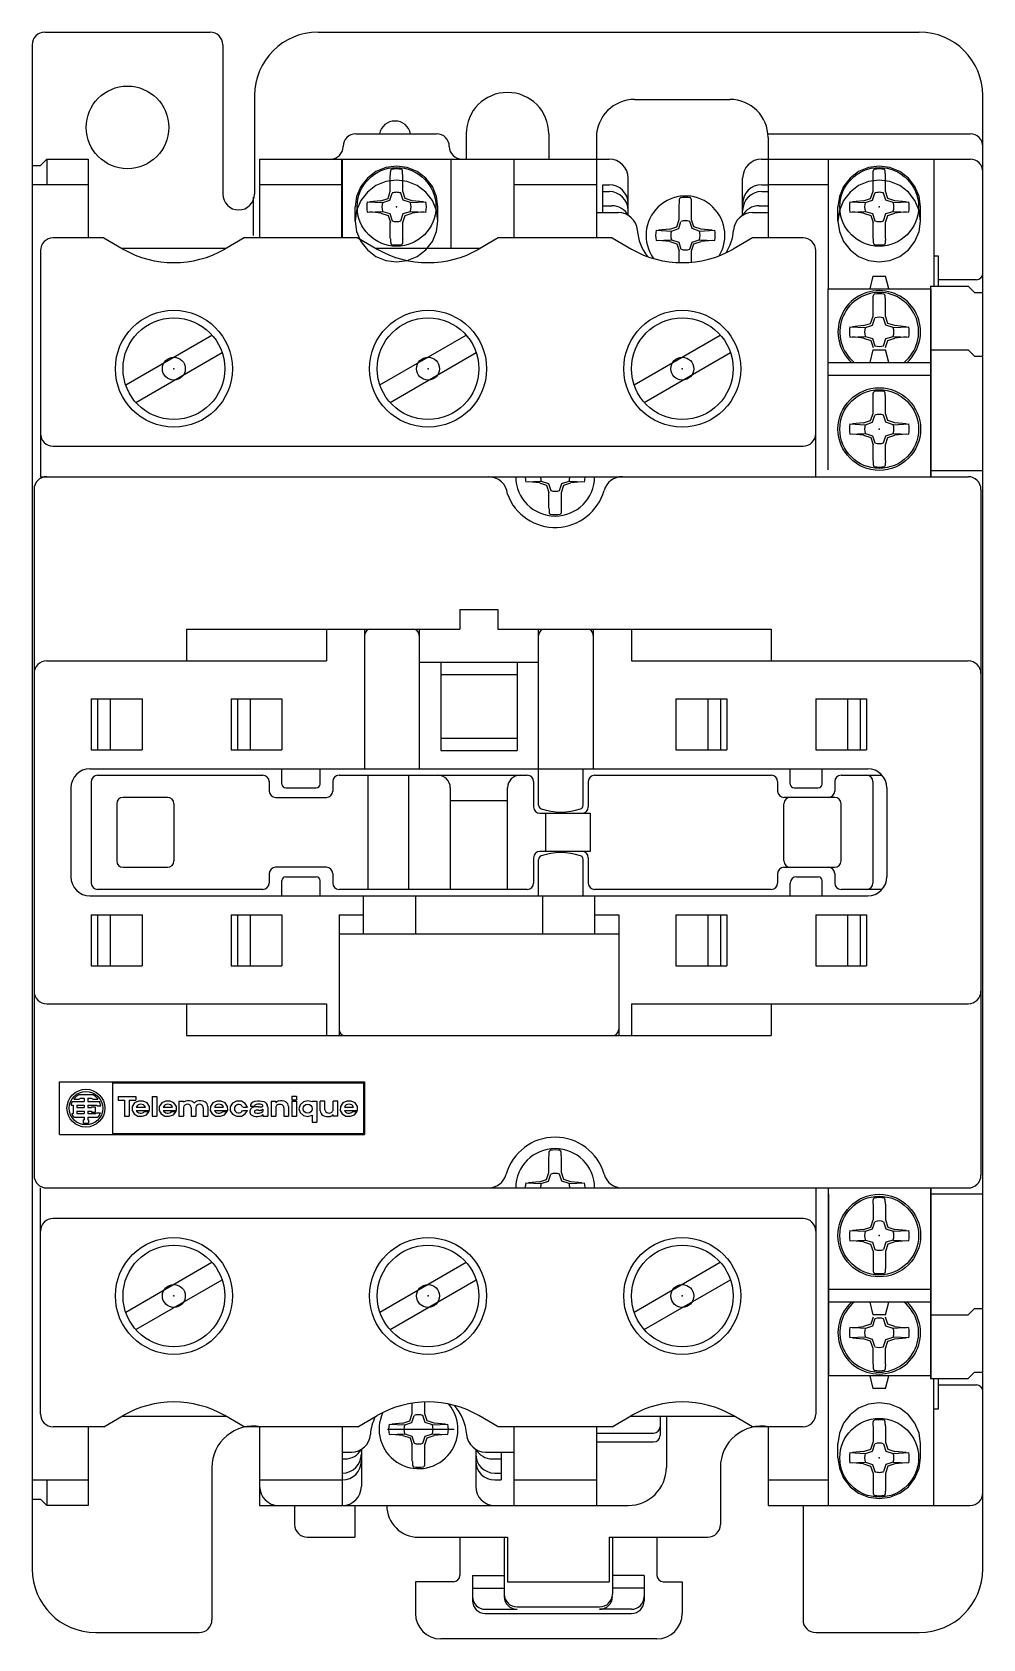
# Model space of a CAD drawing. Extents: x 0 to 75, y 0 to 127.
import ezdxf

# ---------------------------------------------------------------- set-up
doc = ezdxf.new("R2010")
doc.units = 0
doc.linetypes.add('CADRA_SOLID', pattern=[0])
doc.layers.add('7', color=206, linetype='CADRA_SOLID')
doc.layers.add('ALPHA', color=255, linetype='CONTINUOUS')

# ---------------------------------------------------------------- blocks, each defined once
blk = doc.blocks.new('fdgdgdbhdfhbdfdhgjuhjkh')
at = {"layer": '7'}
for p in [(-45.98, 28.09), (-8, 28.09), (-63.5, 15.35), (-43.5, 15.35), (-23.5, 15.35), (-8, 10.6), (-8, -52.9), (-63.5, -57.65), (-43.5, -57.65), (-23.5, -57.65), (-8, -70.39)]:
    blk.add_point(p, dxfattribs=at)
at = {"layer": 'ALPHA'}
for p, q in [((-73.65, 41.85), (-60.65, 41.85)), ((-52.15, 41.85), (-4.85, 41.85)), ((-74.65, 40.85), (-74.65, -79.15)), ((-59.65, 40.85), (-59.65, 29.1)), ((-57.15, 36.85), (-57.15, 29.1)), ((0.15, -79.15), (0.15, 36.85)), ((-27.25, 36.55), (-19.75, 36.55)), ((-49.18, 33.85), (-42.83, 33.85)), ((-40.5, 33.85), (-40.5, 31.85)), ((-34, 33.85), (-34, 31.85)), ((-30.25, 33.55), (-30.25, 25.65)), ((-16.75, 33.85), (-0.85, 33.85)), ((-16.75, 33.55), (-16.75, 25.65)), ((-74, 31.35), (-73.5, 31.85)), ((-73.5, 31.85), (-70.25, 31.85)), ((-73.5, 31.85), (-73.5, 29.85)), ((-70.25, 31.85), (-70.25, 25.65)), ((-56.75, 31.85), (-56.75, 25.65)), ((-56.75, 31.85), (-29.25, 31.85)), ((-50.3, 31.85), (-50.3, 25.65)), ((-50.25, 31.85), (-50.25, 25.65)), ((-41.7, 31.85), (-41.7, 24.85)), ((-36.75, 31.85), (-36.75, 25.65)), ((-17.26, 31.85), (-0.81, 31.85)), ((-12.03, 31.85), (-12.03, 21.65)), ((-3.7, 31.85), (-3.7, 21.85)), ((-74.65, 31.35), (-74, 31.35)), ((-48.27, 30.36), (-48.79, 29.7)), ((-47.6, 30.87), (-48.27, 30.36)), ((-46.82, 31.2), (-47.6, 30.87)), ((-45.98, 31.31), (-46.82, 31.2)), ((-46.47, 29.32), (-46.47, 30.56)), ((-45.14, 31.2), (-45.98, 31.31)), ((-45.49, 29.32), (-45.49, 30.57)), ((-44.35, 30.87), (-45.14, 31.2)), ((-43.68, 30.36), (-44.35, 30.87)), ((-43.16, 29.7), (-43.68, 30.36)), ((-10.3, 30.36), (-10.81, 29.7)), ((-9.63, 30.88), (-10.3, 30.36)), ((-8.84, 31.2), (-9.63, 30.88)), ((-8, 31.31), (-8.84, 31.2)), ((-8.49, 29.32), (-8.49, 30.57)), ((-7.16, 31.2), (-8, 31.31)), ((-7.51, 29.32), (-7.51, 30.57)), ((-6.38, 30.88), (-7.16, 31.2)), ((-5.7, 30.36), (-6.38, 30.88)), ((-5.19, 29.7), (-5.7, 30.36)), ((-74.65, 29.85), (-70.25, 29.85)), ((-56.75, 29.85), (-50.25, 29.85)), ((-48.79, 29.7), (-49.12, 28.92)), ((-48.27, 29.26), (-48.79, 28.59)), ((-47.6, 29.77), (-48.27, 29.26)), ((-46.82, 30.09), (-47.6, 29.77)), ((-45.98, 30.2), (-46.82, 30.09)), ((-46.65, 28.76), (-46.47, 29.32)), ((-46.51, 28.62), (-46.32, 29.18)), ((-45.14, 30.09), (-45.98, 30.2)), ((-45.45, 28.62), (-45.63, 29.18)), ((-45.3, 28.76), (-45.49, 29.32)), ((-44.35, 29.77), (-45.14, 30.09)), ((-43.68, 29.26), (-44.35, 29.77)), ((-43.16, 28.59), (-43.68, 29.26)), ((-42.84, 28.92), (-43.16, 29.7)), ((-36.75, 29.85), (-30.25, 29.85)), ((-29.75, 27.64), (-29.75, 29.84)), ((-29.75, 29.84), (-29.25, 29.84)), ((-29.75, 29.3), (-29.25, 29.3)), ((-27.75, 27.42), (-27.75, 30.35)), ((-18.75, 27.42), (-18.75, 30.35)), ((-17.25, 29.84), (-16.76, 29.84)), ((-17.25, 29.3), (-16.77, 29.3)), ((-16.75, 29.85), (-12.03, 29.85)), ((-10.81, 29.7), (-11.14, 28.92)), ((-10.3, 29.26), (-10.81, 28.59)), ((-9.63, 29.77), (-10.3, 29.26)), ((-8.84, 30.09), (-9.63, 29.77)), ((-8, 30.2), (-8.84, 30.09)), ((-8.68, 28.76), (-8.49, 29.32)), ((-8.53, 28.62), (-8.35, 29.18)), ((-7.16, 30.09), (-8, 30.2)), ((-7.47, 28.62), (-7.66, 29.18)), ((-7.33, 28.76), (-7.51, 29.32)), ((-6.38, 29.77), (-7.16, 30.09)), ((-5.7, 29.26), (-6.38, 29.77)), ((-5.19, 28.59), (-5.7, 29.26)), ((-4.86, 28.92), (-5.19, 29.7)), ((-57.25, 28.85), (-57.25, 25.85)), ((-49.12, 28.92), (-49.23, 28.09)), ((-49.23, 26.98), (-49.23, 28.09)), ((-48.79, 28.59), (-49.12, 27.81)), ((-48.29, 28.5), (-47.07, 28.43)), ((-47.21, 28.57), (-48.09, 28.49)), ((-47.21, 28.57), (-46.65, 28.76)), ((-47.07, 28.43), (-46.51, 28.62)), ((-44.88, 28.43), (-45.45, 28.62)), ((-44.74, 28.58), (-45.3, 28.76)), ((-44.88, 28.43), (-43.66, 28.5)), ((-43.86, 28.49), (-44.74, 28.57)), ((-42.84, 27.81), (-43.16, 28.59)), ((-42.73, 28.09), (-42.84, 28.92)), ((-42.73, 26.98), (-42.73, 28.09)), ((-29.75, 28.18), (-29.04, 28.18)), ((-23.74, 28.36), (-23.73, 28.38)), ((-23.74, 27.09), (-23.74, 28.33)), ((-23.73, 28.47), (-23.72, 28.5)), ((-23.73, 28.44), (-23.73, 28.47)), ((-23.73, 28.41), (-23.73, 28.44)), ((-23.73, 28.38), (-23.73, 28.41)), ((-23.72, 28.67), (-23.71, 28.69)), ((-23.72, 28.65), (-23.72, 28.67)), ((-23.72, 28.62), (-23.72, 28.65)), ((-23.72, 28.6), (-23.72, 28.62)), ((-23.72, 28.58), (-23.72, 28.6)), ((-23.72, 28.55), (-23.72, 28.58)), ((-23.72, 28.52), (-23.72, 28.55)), ((-23.72, 28.5), (-23.72, 28.52)), ((-23.71, 28.71), (-23.7, 28.74)), ((-23.71, 28.69), (-23.71, 28.71)), ((-23.7, 28.75), (-23.69, 28.75)), ((-23.7, 28.74), (-23.7, 28.75)), ((-23.69, 28.75), (-23.68, 28.76)), ((-23.68, 28.77), (-23.67, 28.78)), ((-23.68, 28.76), (-23.68, 28.77)), ((-23.67, 28.78), (-23.66, 28.79)), ((-23.66, 28.8), (-23.65, 28.81)), ((-23.66, 28.79), (-23.66, 28.8)), ((-22.84, 28.8), (-22.85, 28.81)), ((-22.84, 28.79), (-22.84, 28.8)), ((-22.83, 28.78), (-22.84, 28.79)), ((-22.82, 28.77), (-22.83, 28.78)), ((-22.82, 28.76), (-22.82, 28.77)), ((-22.81, 28.75), (-22.82, 28.76)), ((-22.8, 28.75), (-22.81, 28.75)), ((-22.8, 28.74), (-22.8, 28.75)), ((-22.79, 28.71), (-22.8, 28.74)), ((-22.79, 28.69), (-22.79, 28.71)), ((-22.78, 28.67), (-22.79, 28.69)), ((-22.78, 28.65), (-22.78, 28.67)), ((-22.78, 28.62), (-22.78, 28.65)), ((-22.78, 28.6), (-22.78, 28.62)), ((-22.78, 28.58), (-22.78, 28.6)), ((-22.78, 28.55), (-22.78, 28.58)), ((-22.78, 28.52), (-22.78, 28.55)), ((-22.78, 28.5), (-22.78, 28.52)), ((-22.77, 28.47), (-22.78, 28.5)), ((-22.77, 28.44), (-22.77, 28.47)), ((-22.77, 28.41), (-22.77, 28.44)), ((-22.77, 28.38), (-22.77, 28.41)), ((-22.76, 28.36), (-22.77, 28.38)), ((-22.76, 27.08), (-22.76, 28.33)), ((-17.46, 28.18), (-16.77, 28.18)), ((-11.14, 28.92), (-11.25, 28.09)), ((-11.25, 26.98), (-11.25, 28.09)), ((-10.81, 28.59), (-11.14, 27.81)), ((-10.31, 28.5), (-9.09, 28.43)), ((-9.23, 28.57), (-10.11, 28.49)), ((-9.23, 28.57), (-8.68, 28.76)), ((-9.09, 28.43), (-8.53, 28.62)), ((-6.91, 28.43), (-7.47, 28.62)), ((-6.77, 28.58), (-7.33, 28.76)), ((-6.91, 28.43), (-5.69, 28.5)), ((-5.89, 28.49), (-6.77, 28.57)), ((-4.86, 27.81), (-5.19, 28.59)), ((-4.75, 28.09), (-4.86, 28.92)), ((-4.75, 26.98), (-4.75, 28.09)), ((-49.12, 27.81), (-49.23, 26.98)), ((-49.23, 26.98), (-49.12, 26.15)), ((-48.29, 27.68), (-47.07, 27.74)), ((-47.21, 27.6), (-48.09, 27.69)), ((-47.21, 27.6), (-46.65, 27.41)), ((-47.07, 27.74), (-46.51, 27.56)), ((-46.65, 27.41), (-46.46, 26.85)), ((-46.51, 27.56), (-46.32, 27)), ((-46.47, 25.61), (-46.47, 26.86)), ((-45.63, 27), (-45.45, 27.56)), ((-45.49, 26.85), (-45.3, 27.41)), ((-45.49, 25.61), (-45.49, 26.85)), ((-45.45, 27.56), (-44.88, 27.74)), ((-45.3, 27.41), (-44.74, 27.6)), ((-44.88, 27.74), (-43.66, 27.68)), ((-43.86, 27.69), (-44.74, 27.6)), ((-42.73, 26.98), (-42.84, 27.81)), ((-42.84, 26.15), (-42.73, 26.98)), ((-30.22, 27.64), (-28.53, 27.64)), ((-23.93, 26.52), (-23.74, 27.09)), ((-23.78, 26.38), (-23.6, 26.94)), ((-22.72, 26.38), (-22.91, 26.94)), ((-22.58, 26.52), (-22.76, 27.08)), ((-17.97, 27.64), (-16.78, 27.64)), ((-11.14, 27.81), (-11.25, 26.98)), ((-11.25, 26.98), (-11.14, 26.15)), ((-10.31, 27.68), (-9.09, 27.74)), ((-9.23, 27.6), (-10.11, 27.69)), ((-9.23, 27.6), (-8.67, 27.42)), ((-9.09, 27.74), (-8.53, 27.56)), ((-8.67, 27.42), (-8.49, 26.85)), ((-8.53, 27.56), (-8.35, 27)), ((-8.49, 25.61), (-8.49, 26.86)), ((-7.66, 27), (-7.47, 27.56)), ((-7.51, 26.85), (-7.33, 27.42)), ((-7.51, 25.61), (-7.51, 26.85)), ((-7.47, 27.56), (-6.91, 27.74)), ((-7.33, 27.42), (-6.77, 27.6)), ((-6.91, 27.74), (-5.69, 27.68)), ((-5.89, 27.69), (-6.77, 27.6)), ((-4.75, 26.98), (-4.86, 27.81)), ((-4.86, 26.15), (-4.75, 26.98)), ((-69.02, 25.65), (-73, 25.65)), ((-69.02, 25.65), (-67.5, 24.77)), ((-57.98, 25.65), (-59.5, 24.77)), ((-49.02, 25.65), (-57.98, 25.65)), ((-49.12, 26.15), (-48.79, 25.37)), ((-49.02, 25.65), (-47.5, 24.77)), ((-48.79, 25.37), (-48.27, 24.7)), ((-43.68, 24.7), (-43.16, 25.37)), ((-43.16, 25.37), (-42.84, 26.15)), ((-37.98, 25.65), (-39.5, 24.77)), ((-29.02, 25.65), (-37.98, 25.65)), ((-29.02, 25.65), (-27.5, 24.77)), ((-25.56, 26.26), (-24.34, 26.19)), ((-25.56, 25.44), (-24.34, 25.5)), ((-24.48, 26.34), (-25.36, 26.25)), ((-24.48, 25.36), (-25.36, 25.45)), ((-24.48, 26.34), (-23.93, 26.52)), ((-24.48, 25.36), (-23.92, 25.18)), ((-24.34, 26.19), (-23.78, 26.38)), ((-24.34, 25.5), (-23.78, 25.32)), ((-23.78, 25.32), (-23.6, 24.76)), ((-22.91, 24.76), (-22.72, 25.32)), ((-22.16, 26.19), (-22.72, 26.38)), ((-22.72, 25.32), (-22.16, 25.5)), ((-22.02, 26.34), (-22.58, 26.52)), ((-22.58, 25.18), (-22.02, 25.36)), ((-22.16, 26.19), (-20.94, 26.26)), ((-22.16, 25.5), (-20.94, 25.44)), ((-21.14, 26.25), (-22.02, 26.34)), ((-21.14, 25.45), (-22.02, 25.36)), ((-17.98, 25.65), (-19.5, 24.77)), ((-14, 25.65), (-17.98, 25.65)), ((-11.14, 26.15), (-10.81, 25.37)), ((-10.81, 25.37), (-10.3, 24.7)), ((-5.7, 24.7), (-5.19, 25.37)), ((-5.19, 25.37), (-4.86, 26.15)), ((-74, 24.65), (-74, 6.85)), ((-67.63, 24.85), (-59.37, 24.85)), ((-48.27, 24.7), (-47.6, 24.19)), ((-47.63, 24.85), (-39.37, 24.85)), ((-47.6, 24.19), (-46.82, 23.87)), ((-45.14, 23.87), (-44.35, 24.19)), ((-44.35, 24.19), (-43.68, 24.7)), ((-23.92, 25.18), (-23.74, 24.62)), ((-23.74, 23.71), (-23.74, 24.62)), ((-22.76, 24.62), (-22.58, 25.18)), ((-22.76, 23.74), (-22.76, 24.62)), ((-13, 6.85), (-13, 24.65)), ((-10.3, 24.7), (-9.63, 24.19)), ((-9.63, 24.19), (-8.84, 23.87)), ((-7.16, 23.87), (-6.38, 24.19)), ((-6.38, 24.19), (-5.7, 24.7)), ((-3.7, 24.25), (-3.37, 24.25)), ((-3.37, 24.25), (-3.37, 21.85)), ((-46.82, 23.87), (-45.98, 23.76)), ((-45.98, 23.76), (-45.14, 23.87)), ((-8.84, 23.87), (-8, 23.76)), ((-8, 23.76), (-7.16, 23.87)), ((-12.05, 21.65), (-12.05, 7.39)), ((-12.05, 21.65), (-3.95, 21.65)), ((-8.5, 22.65), (-8.75, 21.65)), ((-8.5, 22.65), (-7.5, 22.65)), ((-7.25, 21.65), (-7.5, 22.65)), ((-3.98, 21.85), (-3.98, 6.85)), ((-3.98, 21.85), (-1, 21.85)), ((-3.95, 21.65), (-3.95, 6.85)), ((-0.35, 22.35), (-3.37, 22.35)), ((-1, 21.85), (-0.5, 21.35)), ((-8.49, 20.75), (-8.48, 20.78)), ((-8.49, 19.48), (-8.49, 20.73)), ((-8.48, 20.87), (-8.47, 20.9)), ((-8.48, 20.84), (-8.48, 20.87)), ((-8.48, 20.81), (-8.48, 20.84)), ((-8.48, 20.78), (-8.48, 20.81)), ((-8.47, 21.07), (-8.46, 21.09)), ((-8.47, 21.05), (-8.47, 21.07)), ((-8.47, 21.02), (-8.47, 21.05)), ((-8.47, 21), (-8.47, 21.02)), ((-8.47, 20.98), (-8.47, 21)), ((-8.47, 20.95), (-8.47, 20.98)), ((-8.47, 20.92), (-8.47, 20.95)), ((-8.47, 20.9), (-8.47, 20.92)), ((-8.46, 21.11), (-8.45, 21.13)), ((-8.46, 21.09), (-8.46, 21.11)), ((-8.45, 21.14), (-8.44, 21.15)), ((-8.45, 21.13), (-8.45, 21.14)), ((-8.44, 21.15), (-8.43, 21.16)), ((-8.43, 21.17), (-8.42, 21.18)), ((-8.43, 21.16), (-8.43, 21.17)), ((-8.42, 21.18), (-8.41, 21.19)), ((-8.41, 21.2), (-8.4, 21.21)), ((-8.41, 21.19), (-8.41, 21.2)), ((-7.59, 21.2), (-7.6, 21.21)), ((-7.59, 21.19), (-7.59, 21.2)), ((-7.58, 21.18), (-7.59, 21.19)), ((-7.57, 21.17), (-7.58, 21.18)), ((-7.57, 21.16), (-7.57, 21.17)), ((-7.56, 21.15), (-7.57, 21.16)), ((-7.55, 21.14), (-7.56, 21.15)), ((-7.55, 21.13), (-7.55, 21.14)), ((-7.54, 21.11), (-7.55, 21.13)), ((-7.54, 21.09), (-7.54, 21.11)), ((-7.53, 21.07), (-7.54, 21.09)), ((-7.53, 21.05), (-7.53, 21.07)), ((-7.53, 21.02), (-7.53, 21.05)), ((-7.53, 21), (-7.53, 21.02)), ((-7.53, 20.98), (-7.53, 21)), ((-7.53, 20.95), (-7.53, 20.98)), ((-7.53, 20.92), (-7.53, 20.95)), ((-7.53, 20.9), (-7.53, 20.92)), ((-7.52, 20.87), (-7.53, 20.9)), ((-7.52, 20.84), (-7.52, 20.87)), ((-7.52, 20.81), (-7.52, 20.84)), ((-7.52, 20.78), (-7.52, 20.81)), ((-7.51, 20.75), (-7.52, 20.78)), ((-7.51, 19.48), (-7.51, 20.73)), ((-0.5, 21.35), (0.15, 21.35)), ((-8.68, 18.92), (-8.49, 19.48)), ((-8.53, 18.78), (-8.35, 19.34)), ((-7.47, 18.78), (-7.66, 19.34)), ((-7.33, 18.92), (-7.51, 19.48)), ((-67.29, 14.08), (-60.51, 18)), ((-47.29, 14.08), (-40.51, 18)), ((-27.29, 14.08), (-20.51, 18)), ((-10.31, 18.66), (-9.09, 18.59)), ((-10.31, 17.84), (-9.09, 17.9)), ((-9.23, 18.74), (-10.11, 18.65)), ((-9.23, 17.76), (-10.11, 17.85)), ((-9.23, 18.74), (-8.68, 18.92)), ((-9.23, 17.76), (-8.67, 17.58)), ((-9.09, 18.59), (-8.53, 18.78)), ((-9.09, 17.9), (-8.53, 17.72)), ((-8.53, 17.72), (-8.35, 17.16)), ((-7.66, 17.16), (-7.47, 17.72)), ((-6.91, 18.59), (-7.47, 18.78)), ((-7.47, 17.72), (-6.91, 17.9)), ((-6.77, 18.74), (-7.33, 18.92)), ((-7.33, 17.58), (-6.77, 17.76)), ((-6.91, 18.59), (-5.69, 18.66)), ((-6.91, 17.9), (-5.69, 17.84)), ((-5.89, 18.65), (-6.77, 18.74)), ((-5.89, 17.85), (-6.77, 17.76)), ((-66.49, 12.7), (-59.71, 16.62)), ((-46.49, 12.7), (-39.71, 16.62)), ((-26.49, 12.7), (-19.71, 16.62)), ((-8.5, 16.85), (-8.75, 15.85)), ((-8.67, 17.58), (-8.49, 17.01)), ((-8.5, 16.85), (-7.5, 16.85)), ((-7.51, 17.01), (-7.33, 17.58)), ((-7.25, 15.85), (-7.5, 16.85)), ((-3.98, 16.85), (-1, 16.85)), ((-1, 16.85), (-0.5, 16.35)), ((-12.05, 15.85), (-3.98, 15.85)), ((-0.5, 16.35), (0.15, 16.35)), ((-12.03, 14.85), (-3.98, 14.85)), ((-8.49, 11.83), (-8.49, 13.08)), ((-7.51, 11.83), (-7.51, 13.08)), ((-8.68, 11.27), (-8.49, 11.83)), ((-8.53, 11.13), (-8.35, 11.69)), ((-7.47, 11.13), (-7.66, 11.69)), ((-7.33, 11.27), (-7.51, 11.83)), ((-10.31, 11.01), (-9.09, 10.94)), ((-10.31, 10.19), (-9.09, 10.25)), ((-9.23, 11.09), (-10.11, 11)), ((-9.23, 10.11), (-10.11, 10.2)), ((-9.23, 11.09), (-8.68, 11.27)), ((-9.09, 10.94), (-8.53, 11.13)), ((-9.09, 10.25), (-8.53, 10.07)), ((-6.91, 10.94), (-7.47, 11.13)), ((-7.47, 10.07), (-6.91, 10.25)), ((-6.77, 11.09), (-7.33, 11.27)), ((-6.91, 10.94), (-5.69, 11.01)), ((-6.91, 10.25), (-5.69, 10.19)), ((-5.89, 11), (-6.77, 11.09)), ((-5.89, 10.2), (-6.77, 10.11)), ((-73, 9.25), (-14, 9.25)), ((-9.23, 10.11), (-8.67, 9.93)), ((-8.67, 9.93), (-8.49, 9.36)), ((-8.53, 10.07), (-8.35, 9.51)), ((-8.49, 8.12), (-8.49, 9.37)), ((-7.66, 9.51), (-7.47, 10.07)), ((-7.51, 9.36), (-7.33, 9.93)), ((-7.51, 8.12), (-7.51, 9.36)), ((-7.33, 9.93), (-6.77, 10.11)), ((-74, 6.85), (-1, 6.85)), ((-35.81, 6.44), (-34.59, 6.5)), ((-34.73, 6.36), (-35.61, 6.45)), ((-34.73, 6.36), (-34.17, 6.18)), ((-34.59, 6.5), (-34.03, 6.32)), ((-32.97, 6.32), (-32.41, 6.5)), ((-32.83, 6.18), (-32.27, 6.36)), ((-32.41, 6.5), (-31.19, 6.44)), ((-31.39, 6.45), (-32.27, 6.36)), ((-3.98, 7.35), (0.15, 7.35)), ((-74.5, 5.85), (-74.5, -48.15)), ((-34.17, 6.18), (-33.99, 5.61)), ((-34.03, 6.32), (-33.85, 5.76)), ((-33.99, 4.37), (-33.99, 5.62)), ((-33.15, 5.76), (-32.97, 6.32)), ((-33.01, 5.61), (-32.83, 6.18)), ((-33.01, 4.37), (-33.01, 5.61)), ((0, 5.85), (0, -48.15)), ((-33.99, 4.34), (-33.98, 4.32)), ((-33.98, 4.32), (-33.98, 4.29)), ((-33.98, 4.29), (-33.98, 4.26)), ((-33.98, 4.26), (-33.98, 4.23)), ((-33.98, 4.23), (-33.97, 4.2)), ((-33.97, 4.2), (-33.97, 4.17)), ((-33.97, 4.17), (-33.97, 4.15)), ((-33.97, 4.15), (-33.97, 4.12)), ((-33.97, 4.12), (-33.97, 4.1)), ((-33.97, 4.1), (-33.97, 4.08)), ((-33.97, 4.08), (-33.97, 4.05)), ((-33.97, 4.05), (-33.97, 4.03)), ((-33.97, 4.03), (-33.96, 4.01)), ((-33.96, 4.01), (-33.96, 3.98)), ((-33.96, 3.98), (-33.95, 3.96)), ((-33.95, 3.96), (-33.95, 3.95)), ((-33.95, 3.95), (-33.94, 3.94)), ((-33.94, 3.94), (-33.93, 3.93)), ((-33.93, 3.93), (-33.93, 3.92)), ((-33.93, 3.92), (-33.92, 3.92)), ((-33.92, 3.92), (-33.91, 3.91)), ((-33.91, 3.91), (-33.91, 3.9)), ((-33.91, 3.9), (-33.9, 3.89)), ((-33.09, 3.9), (-33.1, 3.89)), ((-33.08, 3.92), (-33.09, 3.91)), ((-33.09, 3.91), (-33.09, 3.9)), ((-33.07, 3.92), (-33.08, 3.92)), ((-33.06, 3.94), (-33.07, 3.93)), ((-33.07, 3.93), (-33.07, 3.92)), ((-33.05, 3.95), (-33.06, 3.94)), ((-33.04, 3.98), (-33.05, 3.96)), ((-33.05, 3.96), (-33.05, 3.95)), ((-33.03, 4.03), (-33.04, 4.01)), ((-33.04, 4.01), (-33.04, 3.98)), ((-33.02, 4.23), (-33.03, 4.2)), ((-33.03, 4.2), (-33.03, 4.17)), ((-33.03, 4.17), (-33.03, 4.15)), ((-33.03, 4.15), (-33.03, 4.12)), ((-33.03, 4.12), (-33.03, 4.1)), ((-33.03, 4.1), (-33.03, 4.08)), ((-33.03, 4.08), (-33.03, 4.05)), ((-33.03, 4.05), (-33.03, 4.03)), ((-33.01, 4.34), (-33.02, 4.32)), ((-33.02, 4.32), (-33.02, 4.29)), ((-33.02, 4.29), (-33.02, 4.26)), ((-33.02, 4.26), (-33.02, 4.23)), ((-41, -3.61), (-41, -5.15)), ((-41, -3.61), (-38, -3.61)), ((-38, -3.61), (-38, -5.15)), ((-62.5, -5.15), (-62.5, -7.65)), ((-62.5, -5.15), (-41, -5.15)), ((-51.5, -5.15), (-51.5, -7.65)), ((-48.5, -5.15), (-48.5, -16.15)), ((-44.2, -5.15), (-44.2, -16.15)), ((-38, -5.15), (-16.5, -5.15)), ((-34.8, -19.02), (-34.8, -5.15)), ((-30.5, -5.15), (-30.5, -16.15)), ((-27.5, -5.15), (-27.5, -7.65)), ((-16.5, -5.15), (-16.5, -7.65)), ((-73.5, -7.65), (-51.5, -7.65)), ((-44.2, -7.75), (-34.8, -7.75)), ((-42.5, -7.75), (-42.5, -14.71)), ((-42.5, -8.73), (-36.5, -8.73)), ((-36.5, -7.75), (-36.5, -14.71)), ((-27.5, -7.65), (-1, -7.65)), ((-70, -10.65), (-70, -14.65)), ((-70, -10.65), (-66, -10.65)), ((-69.5, -10.65), (-69.5, -14.65)), ((-68.5, -10.65), (-68.5, -14.65)), ((-66, -10.65), (-66, -14.65)), ((-59, -10.65), (-59, -14.65)), ((-59, -10.65), (-55, -10.65)), ((-58.5, -10.65), (-58.5, -14.65)), ((-57.5, -10.65), (-57.5, -14.65)), ((-55, -10.65), (-55, -14.65)), ((-24, -10.65), (-24, -14.65)), ((-24, -10.65), (-20, -10.65)), ((-21.5, -10.65), (-21.5, -14.65)), ((-20.5, -10.65), (-20.5, -14.65)), ((-20, -10.65), (-20, -14.65)), ((-13, -10.65), (-13, -14.65)), ((-13, -10.65), (-9, -10.65)), ((-10.5, -10.65), (-10.5, -14.65)), ((-9.5, -10.65), (-9.5, -14.65)), ((-9, -10.65), (-9, -14.65)), ((-42.5, -13.73), (-36.5, -13.73)), ((-70, -14.65), (-66, -14.65)), ((-59, -14.65), (-55, -14.65)), ((-42.5, -14.71), (-36.5, -14.71)), ((-24, -14.65), (-20, -14.65)), ((-13, -14.65), (-9, -14.65)), ((-70.1, -16.15), (-8.9, -16.15)), ((-55, -17.35), (-55, -16.15)), ((-52, -17.35), (-52, -16.15)), ((-31.3, -19.02), (-31.3, -16.15)), ((-15, -17.35), (-15, -16.15)), ((-12.5, -17.35), (-12.5, -16.15)), ((-71.6, -17.65), (-71.6, -24.65)), ((-70, -17.15), (-70, -25.15)), ((-69.5, -16.65), (-56.5, -16.65)), ((-56, -17.15), (-56, -17.9)), ((-54.7, -17.65), (-52.3, -17.65)), ((-51, -17.15), (-51, -17.9)), ((-50.5, -16.65), (-35.7, -16.65)), ((-48.25, -16.65), (-48.25, -25.65)), ((-45.05, -16.65), (-45.05, -25.65)), ((-41.75, -17.65), (-41.75, -25.65)), ((-37.25, -25.65), (-37.25, -17.65)), ((-35.2, -17.15), (-35.2, -19.15)), ((-30.9, -17.15), (-30.9, -19.15)), ((-30.4, -16.65), (-16.5, -16.65)), ((-16, -17.15), (-16, -17.9)), ((-14.7, -17.65), (-12.8, -17.65)), ((-11.5, -17.15), (-11.5, -17.9)), ((-11, -16.65), (-7.78, -16.65)), ((-8.5, -17.15), (-8.5, -25.15)), ((-7.4, -17.65), (-7.4, -24.65)), ((-68, -18.9), (-68, -23.4)), ((-64, -18.4), (-67.5, -18.4)), ((-63.5, -18.9), (-63.5, -23.4)), ((-55.5, -18.4), (-51.5, -18.4)), ((-41.75, -18.65), (-37.25, -18.65)), ((-11.5, -18.4), (-15.5, -18.4)), ((-15.5, -23.4), (-15.5, -18.9)), ((-11, -23.4), (-11, -18.9)), ((-34.7, -19.65), (-30.75, -19.65)), ((-34.25, -19.65), (-34.25, -22.65)), ((-30.75, -19.65), (-30.75, -22.65)), ((-30.75, -22.65), (-34.7, -22.65)), ((-67.5, -23.9), (-64, -23.9)), ((-51.5, -23.9), (-55.5, -23.9)), ((-35.2, -23.15), (-35.2, -25.15)), ((-34.8, -26.15), (-34.8, -23.28)), ((-31.3, -26.15), (-31.3, -23.28)), ((-30.9, -23.15), (-30.9, -25.15)), ((-15.5, -23.9), (-11.5, -23.9)), ((-56, -24.4), (-56, -25.15)), ((-55, -26.15), (-55, -24.95)), ((-54.7, -24.65), (-52.3, -24.65)), ((-52, -26.15), (-52, -24.95)), ((-51, -24.4), (-51, -25.15)), ((-16, -24.4), (-16, -25.15)), ((-15, -26.15), (-15, -25.15)), ((-14.5, -24.65), (-12.8, -24.65)), ((-12.5, -26.15), (-12.5, -24.95)), ((-11.5, -24.4), (-11.5, -25.15)), ((-70.1, -26.15), (-8.9, -26.15)), ((-56.5, -25.65), (-69.5, -25.65)), ((-35.7, -25.65), (-50.5, -25.65)), ((-48.6, -26.15), (-48.6, -29.15)), ((-44.5, -26.15), (-44.5, -29.15)), ((-34.5, -26.15), (-34.5, -29.15)), ((-16.5, -25.65), (-30.4, -25.65)), ((-30.4, -26.15), (-30.4, -29.15)), ((-7.78, -25.65), (-11, -25.65)), ((-70, -27.65), (-66, -27.65)), ((-70, -27.65), (-70, -31.65)), ((-69.5, -27.65), (-69.5, -31.65)), ((-68.5, -27.65), (-68.5, -31.65)), ((-66, -27.65), (-66, -31.65)), ((-59, -27.65), (-59, -31.65)), ((-59, -27.65), (-55, -27.65)), ((-58.5, -27.65), (-58.5, -31.65)), ((-57.5, -27.65), (-57.5, -31.65)), ((-55, -27.65), (-55, -31.65)), ((-50.5, -27.65), (-48.6, -27.65)), ((-50.5, -27.65), (-50.5, -37.15)), ((-30.4, -27.65), (-28.5, -27.65)), ((-28.5, -27.65), (-28.5, -37.15)), ((-24, -27.65), (-24, -31.65)), ((-24, -27.65), (-20, -27.65)), ((-21.5, -27.65), (-21.5, -31.65)), ((-20.5, -27.65), (-20.5, -31.65)), ((-20, -27.65), (-20, -31.65)), ((-13, -27.65), (-13, -31.65)), ((-13, -27.65), (-9, -27.65)), ((-10.5, -27.65), (-10.5, -31.65)), ((-9.5, -27.65), (-9.5, -31.65)), ((-9, -27.65), (-9, -31.65)), ((-50.5, -29.15), (-28.5, -29.15)), ((-70, -31.65), (-66, -31.65)), ((-59, -31.65), (-55, -31.65)), ((-24, -31.65), (-20, -31.65)), ((-13, -31.65), (-9, -31.65)), ((-73.5, -34.65), (-51.5, -34.65)), ((-62.5, -34.65), (-62.5, -37.15)), ((-51.5, -34.65), (-51.5, -37.15)), ((-27.5, -34.65), (-1, -34.65)), ((-27.5, -34.65), (-27.5, -37.15)), ((-16.5, -34.65), (-16.5, -37.15)), ((-62.5, -37.15), (-16.5, -37.15)), ((-72.5, -40.79), (-48.5, -40.79)), ((-72.5, -44.95), (-72.5, -40.79)), ((-68.33, -40.86), (-48.58, -40.86)), ((-68.33, -40.86), (-68.33, -44.87)), ((-48.58, -40.86), (-48.58, -44.87)), ((-48.5, -40.79), (-48.5, -44.95)), ((-71.58, -42.63), (-71.43, -42.63)), ((-71.48, -42.33), (-70.57, -42.33)), ((-71.43, -42.63), (-71.43, -43.28)), ((-71.37, -42.15), (-70.95, -42.15)), ((-71.13, -42.63), (-71.13, -42.81)), ((-71.13, -42.63), (-70.57, -42.63)), ((-71.13, -42.81), (-70.57, -42.81)), ((-70.94, -41.8), (-69.9, -41.8)), ((-70.86, -42.09), (-70.57, -42.09)), ((-70.57, -42.09), (-70.57, -42.33)), ((-70.57, -42.63), (-70.57, -42.81)), ((-70.27, -42.09), (-70.27, -42.33)), ((-70.27, -42.09), (-69.97, -42.09)), ((-70.27, -42.33), (-69.35, -42.33)), ((-70.27, -42.63), (-69.56, -42.63)), ((-70.27, -42.63), (-70.27, -42.81)), ((-70.27, -42.81), (-69.97, -42.81)), ((-69.97, -42.75), (-69.97, -42.81)), ((-69.97, -42.75), (-69.7, -42.75)), ((-69.88, -42.15), (-69.47, -42.15)), ((-69.7, -42.75), (-69.7, -43.17)), ((-69.54, -42.69), (-69.24, -42.69)), ((-67.88, -41.95), (-66.5, -41.95)), ((-67.88, -41.95), (-67.88, -42.23)), ((-67.88, -42.23), (-67.38, -42.23)), ((-67.38, -42.23), (-67.38, -43.49)), ((-67.01, -42.23), (-67.01, -43.49)), ((-67.01, -42.23), (-66.5, -42.23)), ((-66.5, -41.95), (-66.5, -42.23)), ((-66.46, -42.78), (-65.74, -42.78)), ((-65.22, -41.95), (-65.22, -43.49)), ((-65.22, -41.95), (-64.85, -41.95)), ((-64.85, -41.95), (-64.85, -43.49)), ((-64.33, -42.78), (-63.62, -42.78)), ((-63.1, -42.32), (-63.1, -43.49)), ((-63.1, -42.32), (-62.73, -42.32)), ((-62.73, -42.32), (-62.73, -42.4)), ((-62.73, -42.81), (-62.73, -43.49)), ((-62.15, -42.81), (-62.15, -43.49)), ((-61.78, -42.81), (-61.78, -43.49)), ((-61.2, -42.81), (-61.2, -43.49)), ((-60.83, -42.73), (-60.83, -43.49)), ((-60.31, -42.78), (-59.59, -42.78)), ((-58.08, -42.78), (-57.71, -42.78)), ((-57.48, -42.72), (-57.16, -42.72)), ((-56.49, -42.94), (-56.49, -43.13)), ((-56.12, -42.75), (-56.12, -43.49)), ((-55.85, -42.32), (-55.85, -43.49)), ((-55.85, -42.32), (-55.49, -42.32)), ((-55.49, -42.32), (-55.49, -42.44)), ((-55.49, -42.83), (-55.49, -43.49)), ((-54.85, -42.83), (-54.85, -43.49)), ((-54.48, -42.73), (-54.48, -43.49)), ((-54.21, -41.93), (-54.21, -42.21)), ((-54.21, -41.93), (-53.84, -41.93)), ((-54.21, -42.21), (-53.84, -42.21)), ((-54.21, -42.32), (-54.21, -43.49)), ((-54.21, -42.32), (-53.84, -42.32)), ((-53.84, -41.93), (-53.84, -42.21)), ((-53.84, -42.32), (-53.84, -43.49)), ((-52.61, -42.32), (-52.61, -42.38)), ((-52.61, -42.32), (-52.24, -42.32)), ((-52.24, -42.32), (-52.24, -43.98)), ((-51.98, -43.08), (-51.98, -42.32)), ((-51.61, -42.32), (-51.98, -42.32)), ((-51.61, -42.99), (-51.61, -42.32)), ((-50.97, -42.99), (-50.97, -42.32)), ((-50.6, -42.32), (-50.97, -42.32)), ((-50.6, -43.49), (-50.6, -42.32)), ((-50.08, -42.78), (-49.37, -42.78)), ((-71.53, -43.28), (-71.43, -43.28)), ((-71.37, -43.58), (-70.57, -43.58)), ((-71.13, -43.11), (-70.57, -43.11)), ((-71.13, -43.11), (-71.13, -43.28)), ((-71.13, -43.28), (-70.57, -43.28)), ((-70.63, -43.79), (-70.57, -43.79)), ((-70.63, -43.79), (-70.63, -44.06)), ((-70.63, -44.06), (-70.21, -44.06)), ((-70.57, -43.11), (-70.57, -43.28)), ((-70.57, -43.58), (-70.57, -43.79)), ((-70.27, -43.11), (-70.27, -43.28)), ((-70.27, -43.11), (-69.97, -43.11)), ((-70.27, -43.28), (-69.63, -43.28)), ((-70.27, -43.58), (-69.47, -43.58)), ((-70.27, -43.58), (-70.27, -43.79)), ((-70.27, -43.79), (-70.21, -43.79)), ((-70.21, -43.79), (-70.21, -44.06)), ((-69.97, -43.11), (-69.97, -43.17)), ((-69.97, -43.17), (-69.7, -43.17)), ((-69.6, -43.23), (-69.28, -43.23)), ((-67.38, -43.49), (-67.01, -43.49)), ((-66.46, -43.04), (-65.41, -43.04)), ((-65.81, -43.14), (-65.45, -43.14)), ((-65.22, -43.49), (-64.85, -43.49)), ((-64.33, -43.04), (-63.29, -43.04)), ((-63.68, -43.14), (-63.32, -43.14)), ((-63.1, -43.49), (-62.73, -43.49)), ((-62.15, -43.49), (-61.78, -43.49)), ((-61.2, -43.49), (-60.83, -43.49)), ((-60.31, -43.04), (-59.26, -43.04)), ((-59.66, -43.14), (-59.3, -43.14)), ((-58.08, -43.04), (-57.71, -43.04)), ((-56.49, -43.37), (-56.49, -43.49)), ((-56.49, -43.49), (-56.12, -43.49)), ((-55.85, -43.49), (-55.49, -43.49)), ((-54.85, -43.49), (-54.48, -43.49)), ((-54.21, -43.49), (-53.84, -43.49)), ((-52.61, -43.43), (-52.61, -43.98)), ((-52.61, -43.98), (-52.24, -43.98)), ((-50.97, -43.49), (-50.97, -43.37)), ((-50.6, -43.49), (-50.97, -43.49)), ((-50.08, -43.04), (-49.04, -43.04)), ((-49.43, -43.14), (-49.07, -43.14)), ((-72.5, -44.95), (-48.5, -44.95)), ((-68.33, -44.87), (-48.58, -44.87)), ((-33.99, -47.92), (-33.99, -46.67)), ((-33.01, -47.92), (-33.01, -46.67)), ((-34.18, -48.48), (-33.99, -47.92)), ((-34.03, -48.62), (-33.85, -48.06)), ((-32.97, -48.62), (-33.15, -48.06)), ((-32.83, -48.48), (-33.01, -47.92)), ((-74, -66.95), (-74, -49.15)), ((-73.5, -49.15), (-1, -49.15)), ((-35.81, -48.74), (-34.59, -48.81)), ((-34.73, -48.66), (-35.61, -48.75)), ((-34.73, -48.66), (-34.18, -48.48)), ((-34.59, -48.81), (-34.03, -48.62)), ((-32.41, -48.81), (-32.97, -48.62)), ((-32.27, -48.66), (-32.83, -48.48)), ((-32.41, -48.81), (-31.19, -48.74)), ((-31.39, -48.75), (-32.27, -48.66)), ((-13, -49.15), (-13, -66.95)), ((-12.03, -49.15), (-12.03, -74.15)), ((-3.98, -49.15), (-3.98, -64.15)), ((-3.95, -49.15), (-3.95, -64.15)), ((-12, -49.6), (-12, -63.95)), ((-8.49, -50.42), (-8.49, -51.67)), ((-7.51, -50.42), (-7.51, -51.67)), ((0.15, -49.65), (-3.98, -49.65)), ((-14, -51.55), (-73, -51.55)), ((-8.67, -52.23), (-8.49, -51.67)), ((-8.53, -52.37), (-8.35, -51.81)), ((-7.66, -51.81), (-7.47, -52.37)), ((-7.51, -51.67), (-7.33, -52.23)), ((-10.31, -52.49), (-9.09, -52.56)), ((-9.23, -52.41), (-10.11, -52.5)), ((-9.23, -52.41), (-8.67, -52.23)), ((-9.09, -52.56), (-8.53, -52.37)), ((-7.47, -52.37), (-6.91, -52.56)), ((-7.33, -52.23), (-6.77, -52.41)), ((-6.91, -52.56), (-5.69, -52.49)), ((-5.89, -52.5), (-6.77, -52.41)), ((-10.31, -53.31), (-9.09, -53.25)), ((-9.23, -53.39), (-10.11, -53.3)), ((-9.23, -53.39), (-8.68, -53.57)), ((-9.09, -53.25), (-8.53, -53.43)), ((-8.68, -53.57), (-8.49, -54.14)), ((-8.53, -53.43), (-8.35, -53.99)), ((-8.49, -54.14), (-8.49, -55.38)), ((-7.47, -53.43), (-7.66, -53.99)), ((-7.33, -53.57), (-7.51, -54.14)), ((-7.51, -54.14), (-7.51, -55.38)), ((-6.91, -53.25), (-7.47, -53.43)), ((-6.77, -53.39), (-7.33, -53.57)), ((-6.91, -53.25), (-5.69, -53.31)), ((-5.89, -53.3), (-6.77, -53.39)), ((-67.29, -58.92), (-60.51, -55)), ((-47.29, -58.92), (-40.51, -55)), ((-27.29, -58.92), (-20.51, -55)), ((-66.49, -60.3), (-59.71, -56.38)), ((-46.49, -60.3), (-39.71, -56.38)), ((-26.49, -60.3), (-19.71, -56.38)), ((-3.98, -58.15), (-12.05, -58.15)), ((-3.98, -57.15), (-12.03, -57.15)), ((-8.75, -58.15), (-8.5, -59.15)), ((-7.5, -59.15), (-7.25, -58.15)), ((-8.49, -59.32), (-8.67, -59.88)), ((-7.5, -59.15), (-8.5, -59.15)), ((-7.33, -59.88), (-7.51, -59.32)), ((-3.98, -59.15), (-1, -59.15)), ((-1, -59.15), (-0.5, -58.65)), ((-0.5, -58.65), (0.15, -58.65)), ((-9.09, -60.21), (-10.31, -60.14)), ((-10.11, -60.15), (-9.23, -60.06)), ((-8.67, -59.88), (-9.23, -60.06)), ((-8.53, -60.02), (-9.09, -60.21)), ((-8.35, -59.46), (-8.53, -60.02)), ((-7.47, -60.02), (-7.66, -59.46)), ((-6.91, -60.21), (-7.47, -60.02)), ((-6.77, -60.06), (-7.33, -59.88)), ((-5.69, -60.14), (-6.91, -60.21)), ((-6.77, -60.06), (-5.89, -60.15)), ((-9.09, -60.9), (-10.31, -60.96)), ((-10.11, -60.95), (-9.23, -61.04)), ((-8.68, -61.22), (-9.23, -61.04)), ((-8.53, -61.08), (-9.09, -60.9)), ((-8.49, -61.79), (-8.68, -61.22)), ((-8.35, -61.64), (-8.53, -61.08)), ((-8.49, -63.03), (-8.49, -61.79)), ((-7.66, -61.64), (-7.47, -61.08)), ((-7.51, -61.79), (-7.33, -61.22)), ((-7.51, -63.03), (-7.51, -61.79)), ((-7.47, -61.08), (-6.91, -60.9)), ((-7.33, -61.22), (-6.77, -61.04)), ((-5.69, -60.96), (-6.91, -60.9)), ((-6.77, -61.04), (-5.89, -60.95)), ((-8.49, -63.06), (-8.48, -63.08)), ((-8.48, -63.08), (-8.48, -63.11)), ((-8.48, -63.11), (-8.48, -63.14)), ((-8.48, -63.14), (-8.48, -63.17)), ((-8.48, -63.17), (-8.47, -63.2)), ((-8.47, -63.2), (-8.47, -63.23)), ((-8.47, -63.23), (-8.47, -63.25)), ((-7.52, -63.17), (-7.53, -63.2)), ((-7.53, -63.2), (-7.53, -63.23)), ((-7.53, -63.23), (-7.53, -63.25)), ((-7.51, -63.06), (-7.52, -63.08)), ((-7.52, -63.08), (-7.52, -63.11)), ((-7.52, -63.11), (-7.52, -63.14)), ((-7.52, -63.14), (-7.52, -63.17)), ((-3.95, -63.95), (-12.05, -63.95)), ((-8.75, -63.95), (-8.5, -64.95)), ((-8.47, -63.25), (-8.47, -63.28)), ((-8.47, -63.28), (-8.47, -63.3)), ((-8.47, -63.3), (-8.47, -63.32)), ((-8.47, -63.32), (-8.47, -63.35)), ((-8.47, -63.35), (-8.47, -63.37)), ((-8.47, -63.37), (-8.46, -63.39)), ((-8.46, -63.39), (-8.46, -63.42)), ((-8.46, -63.42), (-8.45, -63.44)), ((-8.45, -63.44), (-8.45, -63.45)), ((-8.45, -63.45), (-8.44, -63.46)), ((-8.44, -63.46), (-8.43, -63.47)), ((-8.43, -63.47), (-8.43, -63.48)), ((-8.43, -63.48), (-8.42, -63.48)), ((-8.42, -63.48), (-8.41, -63.49)), ((-8.41, -63.49), (-8.41, -63.5)), ((-8.41, -63.5), (-8.4, -63.51)), ((-7.59, -63.5), (-7.6, -63.51)), ((-7.58, -63.48), (-7.59, -63.49)), ((-7.59, -63.49), (-7.59, -63.5)), ((-7.57, -63.48), (-7.58, -63.48)), ((-7.56, -63.46), (-7.57, -63.47)), ((-7.57, -63.47), (-7.57, -63.48)), ((-7.55, -63.45), (-7.56, -63.46)), ((-7.54, -63.42), (-7.55, -63.44)), ((-7.55, -63.44), (-7.55, -63.45)), ((-7.53, -63.37), (-7.54, -63.39)), ((-7.54, -63.39), (-7.54, -63.42)), ((-7.53, -63.25), (-7.53, -63.28)), ((-7.53, -63.28), (-7.53, -63.3)), ((-7.53, -63.3), (-7.53, -63.32)), ((-7.53, -63.32), (-7.53, -63.35)), ((-7.53, -63.35), (-7.53, -63.37)), ((-7.5, -64.95), (-7.25, -63.95)), ((-3.98, -64.15), (-1, -64.15)), ((-3.7, -74.15), (-3.7, -64.15)), ((-3.33, -66.55), (-3.33, -64.15)), ((-1, -64.15), (-0.5, -63.65)), ((-0.5, -63.65), (0.15, -63.65)), ((-7.5, -64.95), (-8.5, -64.95)), ((-3.33, -64.65), (-0.35, -64.65)), ((-44.93, -67.48), (-44.74, -66.91)), ((-44.74, -66.91), (-44.74, -66.1)), ((-43.76, -66.92), (-43.76, -66.01)), ((-43.58, -67.48), (-43.76, -66.92)), ((-10.3, -67.01), (-10.81, -67.67)), ((-9.63, -66.49), (-10.3, -67.01)), ((-8.84, -66.17), (-9.63, -66.49)), ((-8, -66.06), (-8.84, -66.17)), ((-7.16, -66.17), (-8, -66.06)), ((-6.38, -66.49), (-7.16, -66.17)), ((-5.7, -67.01), (-6.38, -66.49)), ((-5.19, -67.67), (-5.7, -67.01)), ((-3.7, -66.55), (-3.33, -66.55)), ((-69.02, -67.95), (-73, -67.95)), ((-70.25, -67.95), (-70.25, -74.15)), ((-69.02, -67.95), (-67.5, -67.07)), ((-59.37, -67.15), (-67.63, -67.15)), ((-57.98, -67.95), (-59.5, -67.07)), ((-49.02, -67.95), (-57.98, -67.95)), ((-56.75, -67.95), (-56.75, -74.15)), ((-50.25, -67.95), (-50.25, -74.15)), ((-49.02, -67.95), (-47.5, -67.07)), ((-46.69, -68.15), (-41.45, -68.15)), ((-46.56, -67.74), (-45.34, -67.81)), ((-45.48, -67.66), (-46.36, -67.75)), ((-45.48, -67.66), (-44.93, -67.48)), ((-45.34, -67.81), (-44.78, -67.62)), ((-44.78, -67.62), (-44.59, -67.06)), ((-43.72, -67.62), (-43.9, -67.06)), ((-43.16, -67.81), (-43.72, -67.62)), ((-43.02, -67.66), (-43.58, -67.48)), ((-43.16, -67.81), (-41.94, -67.74)), ((-42.14, -67.75), (-43.02, -67.66)), ((-37.98, -67.95), (-39.5, -67.07)), ((-29.02, -67.95), (-37.98, -67.95)), ((-36.75, -67.95), (-36.75, -74.15)), ((-30.25, -67.95), (-30.25, -74.15)), ((-29.02, -67.95), (-27.5, -67.07)), ((-19.37, -67.15), (-27.63, -67.15)), ((-25.25, -67.15), (-25.25, -68.65)), ((-24.75, -67.15), (-24.75, -71.15)), ((-17.98, -67.95), (-19.5, -67.07)), ((-14, -67.95), (-17.98, -67.95)), ((-16.75, -67.95), (-16.75, -74.15)), ((-10.81, -67.67), (-11.14, -68.45)), ((-8.49, -67.91), (-8.49, -69.16)), ((-7.51, -67.91), (-7.51, -69.16)), ((-4.86, -68.45), (-5.19, -67.67)), ((-46.56, -68.56), (-45.34, -68.5)), ((-45.48, -68.64), (-46.36, -68.55)), ((-45.48, -68.64), (-44.92, -68.82)), ((-45.34, -68.5), (-44.78, -68.68)), ((-44.92, -68.82), (-44.74, -69.38)), ((-44.78, -68.68), (-44.59, -69.24)), ((-44.74, -70.63), (-44.74, -69.38)), ((-43.9, -69.24), (-43.72, -68.68)), ((-43.76, -69.38), (-43.58, -68.82)), ((-43.76, -70.63), (-43.76, -69.38)), ((-43.72, -68.68), (-43.16, -68.5)), ((-43.58, -68.82), (-43.02, -68.64)), ((-43.16, -68.5), (-41.94, -68.56)), ((-42.14, -68.55), (-43.02, -68.64)), ((-30.25, -68.45), (-25.75, -68.45)), ((-30.25, -69.15), (-25.75, -69.15)), ((-11.14, -68.45), (-11.25, -69.28)), ((-11.25, -70.39), (-11.25, -69.28)), ((-8.67, -69.72), (-8.49, -69.16)), ((-8.53, -69.86), (-8.35, -69.3)), ((-7.66, -69.3), (-7.47, -69.86)), ((-7.51, -69.16), (-7.33, -69.72)), ((-4.75, -69.28), (-4.86, -68.45)), ((-4.75, -70.39), (-4.75, -69.28)), ((-50.23, -70.48), (-50.04, -70.48)), ((-50.22, -69.94), (-49.55, -69.94)), ((-48.75, -69.71), (-48.75, -72.65)), ((-44.74, -70.66), (-44.73, -70.68)), ((-44.73, -70.68), (-44.73, -70.71)), ((-44.73, -70.71), (-44.73, -70.74)), ((-44.73, -70.74), (-44.73, -70.77)), ((-44.73, -70.77), (-44.72, -70.8)), ((-44.72, -70.8), (-44.72, -70.83)), ((-44.72, -70.83), (-44.72, -70.85)), ((-43.77, -70.77), (-43.78, -70.8)), ((-43.78, -70.8), (-43.78, -70.83)), ((-43.78, -70.83), (-43.78, -70.85)), ((-43.76, -70.66), (-43.77, -70.68)), ((-43.77, -70.68), (-43.77, -70.71)), ((-43.77, -70.71), (-43.77, -70.74)), ((-43.77, -70.74), (-43.77, -70.77)), ((-39.75, -69.71), (-39.75, -72.65)), ((-38.95, -69.94), (-36.78, -69.94)), ((-38.45, -70.48), (-37.75, -70.48)), ((-37.75, -69.94), (-37.75, -72.14)), ((-11.25, -70.39), (-11.14, -71.22)), ((-10.31, -69.98), (-9.09, -70.05)), ((-10.31, -70.8), (-9.09, -70.74)), ((-9.23, -69.9), (-10.11, -69.99)), ((-9.23, -70.88), (-10.11, -70.79)), ((-9.23, -69.9), (-8.67, -69.72)), ((-9.09, -70.05), (-8.53, -69.86)), ((-9.09, -70.74), (-8.53, -70.92)), ((-7.47, -69.86), (-6.91, -70.05)), ((-6.91, -70.74), (-7.47, -70.92)), ((-7.33, -69.72), (-6.77, -69.9)), ((-6.91, -70.05), (-5.69, -69.98)), ((-6.91, -70.74), (-5.69, -70.8)), ((-5.89, -69.99), (-6.77, -69.9)), ((-5.89, -70.79), (-6.77, -70.88)), ((-4.86, -71.22), (-4.75, -70.39)), ((-60.5, -71.15), (-60.5, -83.15)), ((-44.72, -70.85), (-44.72, -70.88)), ((-44.72, -70.88), (-44.72, -70.9)), ((-44.72, -70.9), (-44.72, -70.92)), ((-44.72, -70.92), (-44.72, -70.95)), ((-44.72, -70.95), (-44.72, -70.97)), ((-44.72, -70.97), (-44.71, -70.99)), ((-44.71, -70.99), (-44.71, -71.01)), ((-44.71, -71.01), (-44.7, -71.04)), ((-44.7, -71.04), (-44.7, -71.05)), ((-44.7, -71.05), (-44.69, -71.06)), ((-44.69, -71.06), (-44.68, -71.06)), ((-44.68, -71.06), (-44.68, -71.07)), ((-44.68, -71.07), (-44.67, -71.08)), ((-44.67, -71.08), (-44.66, -71.09)), ((-44.66, -71.09), (-44.66, -71.1)), ((-44.66, -71.1), (-44.65, -71.11)), ((-43.84, -71.1), (-43.85, -71.11)), ((-43.83, -71.08), (-43.84, -71.09)), ((-43.84, -71.09), (-43.84, -71.1)), ((-43.82, -71.07), (-43.83, -71.08)), ((-43.82, -71.06), (-43.82, -71.07)), ((-43.81, -71.06), (-43.82, -71.06)), ((-43.8, -71.05), (-43.81, -71.06)), ((-43.79, -71.01), (-43.8, -71.04)), ((-43.8, -71.04), (-43.8, -71.05)), ((-43.78, -70.97), (-43.79, -70.99)), ((-43.79, -70.99), (-43.79, -71.01)), ((-43.78, -70.85), (-43.78, -70.88)), ((-43.78, -70.88), (-43.78, -70.9)), ((-43.78, -70.9), (-43.78, -70.92)), ((-43.78, -70.92), (-43.78, -70.95)), ((-43.78, -70.95), (-43.78, -70.97)), ((-38.25, -71.6), (-37.75, -71.6)), ((-20.5, -71.15), (-20.5, -75.65)), ((-11.14, -71.22), (-10.81, -72)), ((-10.81, -72), (-10.3, -72.67)), ((-9.23, -70.88), (-8.68, -71.06)), ((-8.68, -71.06), (-8.49, -71.63)), ((-8.53, -70.92), (-8.35, -71.48)), ((-8.49, -71.63), (-8.49, -72.87)), ((-7.47, -70.92), (-7.66, -71.48)), ((-7.33, -71.06), (-7.51, -71.62)), ((-7.51, -71.62), (-7.51, -72.87)), ((-6.77, -70.88), (-7.33, -71.06)), ((-5.7, -72.67), (-5.19, -72)), ((-5.19, -72), (-4.86, -71.22)), ((-70.25, -72.15), (-74.65, -72.15)), ((-73.5, -72.15), (-73.5, -74.15)), ((-50.25, -72.15), (-56.75, -72.15)), ((-38.25, -72.14), (-37.75, -72.14)), ((-30.25, -72.15), (-36.75, -72.15)), ((-12.03, -72.15), (-16.75, -72.15)), ((-10.3, -72.67), (-9.63, -73.18)), ((-9.63, -73.18), (-8.84, -73.5)), ((-7.16, -73.5), (-6.38, -73.18)), ((-6.38, -73.18), (-5.7, -72.67)), ((-74.65, -73.65), (-74, -73.65)), ((-74, -73.65), (-73.5, -74.15)), ((-70.25, -74.15), (-73.5, -74.15)), ((-56.75, -74.15), (-27.75, -74.15)), ((-54, -74.15), (-54, -75.65)), ((-49.25, -74.15), (-49.25, -76.65)), ((-16.75, -74.15), (-0.85, -74.15)), ((-14, -74.15), (-14, -83.15)), ((-8.84, -73.5), (-8, -73.61)), ((-8, -73.61), (-7.16, -73.5)), ((-53, -76.65), (-49.25, -76.65)), ((-44.25, -76.65), (-37.25, -76.65)), ((-41, -76.65), (-41, -79.65)), ((-37.5, -76.65), (-37.5, -81.32)), ((-37.25, -76.65), (-37.25, -80.15)), ((-29.25, -76.65), (-21.5, -76.65)), ((-29.25, -76.65), (-29.25, -80.15)), ((-29, -76.65), (-29, -81.13)), ((-25.5, -76.65), (-25.5, -79.65)), ((-40, -79.65), (-37.5, -79.65)), ((-40, -79.65), (-40, -81.65)), ((-26.5, -79.65), (-29, -79.65)), ((-26.5, -79.65), (-26.5, -81.65)), ((-41.5, -80.15), (-44.5, -80.15)), ((-44.5, -80.15), (-44.5, -82.65)), ((-40, -80.65), (-37.5, -80.65)), ((-37.25, -80.15), (-29.25, -80.15)), ((-26.5, -80.65), (-29, -80.65)), ((-25, -80.15), (-23.5, -80.15)), ((-23.5, -80.15), (-23.5, -82.65)), ((-36.5, -82.13), (-30, -82.13)), ((-39, -82.32), (-36.5, -82.32)), ((-39, -82.65), (-27.5, -82.65)), ((-27.5, -82.32), (-30, -82.32)), ((-69.65, -84.15), (-61.5, -84.15)), ((-25.5, -84.65), (-42.5, -84.65)), ((-13, -84.15), (-4.85, -84.15))]:
    blk.add_line(p, q, dxfattribs=at)
for points in [[(-46.46, 30.59), (-46.46, 30.62), (-46.46, 30.65), (-46.45, 30.68), (-46.45, 30.71), (-46.45, 30.73), (-46.45, 30.76), (-46.45, 30.79), (-46.45, 30.81), (-46.45, 30.84), (-46.45, 30.86), (-46.44, 30.88), (-46.44, 30.91), (-46.44, 30.93), (-46.43, 30.95), (-46.43, 30.97), (-46.42, 30.98), (-46.42, 30.99), (-46.41, 31), (-46.4, 31.01), (-46.4, 31.02), (-46.39, 31.03), (-46.38, 31.04), (-46.38, 31.05)], [(-45.49, 30.59), (-45.49, 30.62), (-45.5, 30.65), (-45.5, 30.68), (-45.5, 30.71), (-45.5, 30.73), (-45.51, 30.76), (-45.51, 30.79), (-45.51, 30.81), (-45.51, 30.84), (-45.51, 30.86), (-45.51, 30.88), (-45.51, 30.91), (-45.51, 30.93), (-45.52, 30.95), (-45.53, 30.97), (-45.53, 30.98), (-45.54, 30.99), (-45.54, 31), (-45.55, 31.01), (-45.55, 31.02), (-45.56, 31.03), (-45.57, 31.04), (-45.58, 31.05)], [(-8.49, 30.59), (-8.48, 30.62), (-8.48, 30.65), (-8.48, 30.68), (-8.48, 30.71), (-8.47, 30.73), (-8.47, 30.76), (-8.47, 30.79), (-8.47, 30.82), (-8.47, 30.84), (-8.47, 30.86), (-8.47, 30.89), (-8.47, 30.91), (-8.46, 30.93), (-8.46, 30.95), (-8.45, 30.97), (-8.45, 30.98), (-8.44, 30.99), (-8.43, 31), (-8.43, 31.01), (-8.42, 31.02), (-8.41, 31.03), (-8.41, 31.04), (-8.4, 31.05)], [(-7.51, 30.59), (-7.52, 30.62), (-7.52, 30.65), (-7.52, 30.68), (-7.52, 30.71), (-7.53, 30.73), (-7.53, 30.76), (-7.53, 30.79), (-7.53, 30.82), (-7.53, 30.84), (-7.53, 30.86), (-7.53, 30.89), (-7.53, 30.91), (-7.54, 30.93), (-7.54, 30.95), (-7.55, 30.97), (-7.55, 30.98), (-7.56, 30.99), (-7.57, 31), (-7.57, 31.01), (-7.58, 31.02), (-7.59, 31.03), (-7.59, 31.04), (-7.6, 31.05)], [(-46.46, 25.58), (-46.46, 25.55), (-46.46, 25.53), (-46.45, 25.5), (-46.45, 25.47), (-46.45, 25.44), (-46.45, 25.41), (-46.45, 25.38), (-46.45, 25.36), (-46.45, 25.34), (-46.45, 25.31), (-46.44, 25.29), (-46.44, 25.27), (-46.44, 25.25), (-46.43, 25.22), (-46.43, 25.2), (-46.42, 25.19), (-46.42, 25.18), (-46.41, 25.17), (-46.4, 25.16), (-46.4, 25.15), (-46.39, 25.15), (-46.38, 25.14), (-46.38, 25.13)], [(-45.49, 25.58), (-45.49, 25.55), (-45.5, 25.53), (-45.5, 25.5), (-45.5, 25.47), (-45.5, 25.44), (-45.51, 25.41), (-45.51, 25.38), (-45.51, 25.36), (-45.51, 25.34), (-45.51, 25.31), (-45.51, 25.29), (-45.51, 25.27), (-45.51, 25.25), (-45.52, 25.22), (-45.53, 25.2), (-45.53, 25.19), (-45.54, 25.18), (-45.54, 25.17), (-45.55, 25.16), (-45.55, 25.15), (-45.56, 25.15), (-45.57, 25.14), (-45.58, 25.13)], [(-8.49, 25.58), (-8.48, 25.55), (-8.48, 25.53), (-8.48, 25.5), (-8.48, 25.47), (-8.47, 25.44), (-8.47, 25.41), (-8.47, 25.38), (-8.47, 25.36), (-8.47, 25.34), (-8.47, 25.31), (-8.47, 25.29), (-8.47, 25.27), (-8.46, 25.25), (-8.46, 25.22), (-8.45, 25.2), (-8.45, 25.19), (-8.44, 25.18), (-8.43, 25.17), (-8.43, 25.16), (-8.42, 25.15), (-8.41, 25.15), (-8.41, 25.14), (-8.4, 25.13)], [(-7.51, 25.58), (-7.52, 25.55), (-7.52, 25.53), (-7.52, 25.5), (-7.52, 25.47), (-7.53, 25.44), (-7.53, 25.41), (-7.53, 25.38), (-7.53, 25.36), (-7.53, 25.34), (-7.53, 25.31), (-7.53, 25.29), (-7.53, 25.27), (-7.54, 25.25), (-7.54, 25.22), (-7.55, 25.2), (-7.55, 25.19), (-7.56, 25.18), (-7.57, 25.17), (-7.57, 25.16), (-7.58, 25.15), (-7.59, 25.15), (-7.59, 25.14), (-7.6, 25.13)], [(-8.49, 13.1), (-8.48, 13.13), (-8.48, 13.16), (-8.48, 13.19), (-8.48, 13.22), (-8.47, 13.25), (-8.47, 13.27), (-8.47, 13.3), (-8.47, 13.33), (-8.47, 13.35), (-8.47, 13.37), (-8.47, 13.4), (-8.47, 13.42), (-8.46, 13.44), (-8.46, 13.46), (-8.45, 13.48), (-8.45, 13.49), (-8.44, 13.5), (-8.43, 13.51), (-8.43, 13.52), (-8.42, 13.53), (-8.41, 13.54), (-8.41, 13.55), (-8.4, 13.56)], [(-7.51, 13.1), (-7.52, 13.13), (-7.52, 13.16), (-7.52, 13.19), (-7.52, 13.22), (-7.53, 13.25), (-7.53, 13.27), (-7.53, 13.3), (-7.53, 13.33), (-7.53, 13.35), (-7.53, 13.37), (-7.53, 13.4), (-7.53, 13.42), (-7.54, 13.44), (-7.54, 13.46), (-7.55, 13.48), (-7.55, 13.49), (-7.56, 13.5), (-7.57, 13.51), (-7.57, 13.52), (-7.58, 13.53), (-7.59, 13.54), (-7.59, 13.55), (-7.6, 13.56)], [(-8.49, 8.09), (-8.48, 8.07), (-8.48, 8.04), (-8.48, 8.01), (-8.48, 7.98), (-8.47, 7.95), (-8.47, 7.92), (-8.47, 7.9), (-8.47, 7.87), (-8.47, 7.85), (-8.47, 7.83), (-8.47, 7.8), (-8.47, 7.78), (-8.46, 7.76), (-8.46, 7.73), (-8.45, 7.71), (-8.45, 7.7), (-8.44, 7.69), (-8.43, 7.68), (-8.43, 7.67), (-8.42, 7.67), (-8.41, 7.66), (-8.41, 7.65), (-8.4, 7.64)], [(-7.51, 8.09), (-7.52, 8.07), (-7.52, 8.04), (-7.52, 8.01), (-7.52, 7.98), (-7.53, 7.95), (-7.53, 7.92), (-7.53, 7.9), (-7.53, 7.87), (-7.53, 7.85), (-7.53, 7.83), (-7.53, 7.8), (-7.53, 7.78), (-7.54, 7.76), (-7.54, 7.73), (-7.55, 7.71), (-7.55, 7.7), (-7.56, 7.69), (-7.57, 7.68), (-7.57, 7.67), (-7.58, 7.67), (-7.59, 7.66), (-7.59, 7.65), (-7.6, 7.64)], [(-65.41, -43.04), (-65.43, -42.73), (-65.61, -42.46), (-65.92, -42.31), (-66.28, -42.31), (-66.59, -42.46), (-66.77, -42.73), (-66.79, -43.04), (-66.63, -43.31), (-66.33, -43.49), (-65.98, -43.51), (-65.66, -43.39), (-65.45, -43.14)], [(-65.74, -42.78), (-65.8, -42.69), (-65.88, -42.61), (-65.99, -42.57), (-66.1, -42.55), (-66.21, -42.57), (-66.32, -42.61), (-66.4, -42.69), (-66.46, -42.78)], [(-63.29, -43.04), (-63.3, -42.73), (-63.49, -42.46), (-63.8, -42.31), (-64.15, -42.31), (-64.46, -42.46), (-64.65, -42.73), (-64.66, -43.04), (-64.5, -43.31), (-64.21, -43.49), (-63.86, -43.51), (-63.53, -43.39), (-63.32, -43.14)], [(-63.62, -42.78), (-63.67, -42.69), (-63.76, -42.61), (-63.86, -42.57), (-63.97, -42.55), (-64.09, -42.57), (-64.19, -42.61), (-64.27, -42.69), (-64.33, -42.78)], [(-59.26, -43.04), (-59.28, -42.73), (-59.46, -42.46), (-59.77, -42.31), (-60.13, -42.31), (-60.44, -42.46), (-60.62, -42.73), (-60.64, -43.04), (-60.48, -43.31), (-60.19, -43.49), (-59.83, -43.51), (-59.51, -43.39), (-59.3, -43.14)], [(-59.59, -42.78), (-59.65, -42.69), (-59.74, -42.61), (-59.84, -42.57), (-59.95, -42.55), (-60.07, -42.57), (-60.17, -42.61), (-60.25, -42.69), (-60.31, -42.78)], [(-57.71, -42.78), (-57.88, -42.49), (-58.19, -42.32), (-58.56, -42.31), (-58.89, -42.47), (-59.07, -42.75), (-59.07, -43.07), (-58.89, -43.35), (-58.56, -43.5), (-58.19, -43.5), (-57.88, -43.32), (-57.71, -43.04)], [(-52.61, -42.38), (-52.96, -42.29), (-53.31, -42.37), (-53.57, -42.6), (-53.66, -42.91), (-53.57, -43.22), (-53.31, -43.44), (-52.96, -43.52), (-52.61, -43.43)], [(-49.04, -43.04), (-49.05, -42.73), (-49.24, -42.46), (-49.55, -42.31), (-49.9, -42.31), (-50.21, -42.46), (-50.4, -42.73), (-50.41, -43.04), (-50.25, -43.31), (-49.96, -43.49), (-49.6, -43.51), (-49.28, -43.39), (-49.07, -43.14)], [(-49.37, -42.78), (-49.42, -42.69), (-49.51, -42.61), (-49.61, -42.57), (-49.72, -42.55), (-49.84, -42.57), (-49.94, -42.61), (-50.02, -42.69), (-50.08, -42.78)], [(-66.46, -43.04), (-66.41, -43.12), (-66.34, -43.18), (-66.26, -43.23), (-66.16, -43.26), (-66.06, -43.26), (-65.97, -43.24), (-65.88, -43.2), (-65.81, -43.14)], [(-64.33, -43.04), (-64.28, -43.12), (-64.22, -43.18), (-64.13, -43.23), (-64.04, -43.26), (-63.94, -43.26), (-63.84, -43.24), (-63.75, -43.2), (-63.68, -43.14)], [(-60.31, -43.04), (-60.26, -43.12), (-60.19, -43.18), (-60.11, -43.23), (-60.01, -43.26), (-59.92, -43.26), (-59.82, -43.24), (-59.73, -43.2), (-59.66, -43.14)], [(-50.08, -43.04), (-50.03, -43.12), (-49.96, -43.18), (-49.88, -43.23), (-49.79, -43.26), (-49.69, -43.26), (-49.59, -43.24), (-49.5, -43.2), (-49.43, -43.14)], [(-33.99, -46.65), (-33.98, -46.62), (-33.98, -46.59), (-33.98, -46.56), (-33.98, -46.53), (-33.97, -46.5), (-33.97, -46.48), (-33.97, -46.45), (-33.97, -46.42), (-33.97, -46.4), (-33.97, -46.38), (-33.97, -46.35), (-33.97, -46.33), (-33.96, -46.31), (-33.96, -46.29), (-33.95, -46.27), (-33.95, -46.26), (-33.94, -46.25), (-33.93, -46.24), (-33.93, -46.23), (-33.92, -46.22), (-33.91, -46.21), (-33.91, -46.2), (-33.9, -46.19)], [(-33.01, -46.65), (-33.02, -46.62), (-33.02, -46.59), (-33.02, -46.56), (-33.02, -46.53), (-33.03, -46.5), (-33.03, -46.48), (-33.03, -46.45), (-33.03, -46.42), (-33.03, -46.4), (-33.03, -46.38), (-33.03, -46.35), (-33.03, -46.33), (-33.04, -46.31), (-33.04, -46.29), (-33.05, -46.27), (-33.05, -46.26), (-33.06, -46.25), (-33.07, -46.24), (-33.07, -46.23), (-33.08, -46.22), (-33.09, -46.21), (-33.09, -46.2), (-33.1, -46.19)], [(-8.49, -50.4), (-8.48, -50.37), (-8.48, -50.34), (-8.48, -50.31), (-8.48, -50.28), (-8.47, -50.25), (-8.47, -50.23), (-8.47, -50.2), (-8.47, -50.17), (-8.47, -50.15), (-8.47, -50.13), (-8.47, -50.1), (-8.47, -50.08), (-8.46, -50.06), (-8.46, -50.04), (-8.45, -50.02), (-8.45, -50.01), (-8.44, -50), (-8.43, -49.99), (-8.43, -49.98), (-8.42, -49.97), (-8.41, -49.96), (-8.41, -49.95), (-8.4, -49.94)], [(-7.51, -50.4), (-7.52, -50.37), (-7.52, -50.34), (-7.52, -50.31), (-7.52, -50.28), (-7.53, -50.25), (-7.53, -50.23), (-7.53, -50.2), (-7.53, -50.17), (-7.53, -50.15), (-7.53, -50.13), (-7.53, -50.1), (-7.53, -50.08), (-7.54, -50.06), (-7.54, -50.04), (-7.55, -50.02), (-7.55, -50.01), (-7.56, -50), (-7.57, -49.99), (-7.57, -49.98), (-7.58, -49.97), (-7.59, -49.96), (-7.59, -49.95), (-7.6, -49.94)], [(-8.49, -55.41), (-8.48, -55.43), (-8.48, -55.46), (-8.48, -55.49), (-8.48, -55.52), (-8.47, -55.55), (-8.47, -55.58), (-8.47, -55.6), (-8.47, -55.63), (-8.47, -55.65), (-8.47, -55.67), (-8.47, -55.7), (-8.47, -55.72), (-8.46, -55.74), (-8.46, -55.77), (-8.45, -55.79), (-8.45, -55.8), (-8.44, -55.81), (-8.43, -55.82), (-8.43, -55.83), (-8.42, -55.83), (-8.41, -55.84), (-8.41, -55.85), (-8.4, -55.86)], [(-7.51, -55.41), (-7.52, -55.43), (-7.52, -55.46), (-7.52, -55.49), (-7.52, -55.52), (-7.53, -55.55), (-7.53, -55.58), (-7.53, -55.6), (-7.53, -55.63), (-7.53, -55.65), (-7.53, -55.67), (-7.53, -55.7), (-7.53, -55.72), (-7.54, -55.74), (-7.54, -55.77), (-7.55, -55.79), (-7.55, -55.8), (-7.56, -55.81), (-7.57, -55.82), (-7.57, -55.83), (-7.58, -55.83), (-7.59, -55.84), (-7.59, -55.85), (-7.6, -55.86)], [(-8.49, -67.88), (-8.48, -67.86), (-8.48, -67.83), (-8.48, -67.8), (-8.48, -67.77), (-8.47, -67.74), (-8.47, -67.72), (-8.47, -67.69), (-8.47, -67.66), (-8.47, -67.64), (-8.47, -67.62), (-8.47, -67.59), (-8.47, -67.57), (-8.46, -67.55), (-8.46, -67.53), (-8.45, -67.51), (-8.45, -67.5), (-8.44, -67.49), (-8.43, -67.48), (-8.43, -67.47), (-8.42, -67.46), (-8.41, -67.45), (-8.41, -67.44), (-8.4, -67.43)], [(-7.51, -67.88), (-7.52, -67.86), (-7.52, -67.83), (-7.52, -67.8), (-7.52, -67.77), (-7.53, -67.74), (-7.53, -67.72), (-7.53, -67.69), (-7.53, -67.66), (-7.53, -67.64), (-7.53, -67.62), (-7.53, -67.59), (-7.53, -67.57), (-7.54, -67.55), (-7.54, -67.53), (-7.55, -67.51), (-7.55, -67.5), (-7.56, -67.49), (-7.57, -67.48), (-7.57, -67.47), (-7.58, -67.46), (-7.59, -67.45), (-7.59, -67.44), (-7.6, -67.43)], [(-8.49, -72.9), (-8.48, -72.92), (-8.48, -72.95), (-8.48, -72.98), (-8.48, -73.01), (-8.47, -73.04), (-8.47, -73.07), (-8.47, -73.09), (-8.47, -73.12), (-8.47, -73.14), (-8.47, -73.16), (-8.47, -73.19), (-8.47, -73.21), (-8.46, -73.23), (-8.46, -73.25), (-8.45, -73.28), (-8.45, -73.29), (-8.44, -73.3), (-8.43, -73.3), (-8.43, -73.31), (-8.42, -73.32), (-8.41, -73.33), (-8.41, -73.34), (-8.4, -73.35)], [(-7.51, -72.9), (-7.52, -72.92), (-7.52, -72.95), (-7.52, -72.98), (-7.52, -73.01), (-7.53, -73.04), (-7.53, -73.07), (-7.53, -73.09), (-7.53, -73.12), (-7.53, -73.14), (-7.53, -73.16), (-7.53, -73.19), (-7.53, -73.21), (-7.54, -73.23), (-7.54, -73.25), (-7.55, -73.28), (-7.55, -73.29), (-7.56, -73.3), (-7.57, -73.3), (-7.57, -73.31), (-7.58, -73.32), (-7.59, -73.33), (-7.59, -73.34), (-7.6, -73.35)]]:
    blk.add_lwpolyline(points, dxfattribs=at)
for centre, radius in [((-67.15, 34.35), 3.25), ((-45.98, 28.09), 3.1), ((-8, 28.09), 3.1), ((-63.5, 15.35), 4.6), ((-63.5, 15.35), 4), ((-43.5, 15.35), 4.6), ((-43.5, 15.35), 4), ((-23.5, 15.35), 4.6), ((-23.5, 15.35), 4), ((-63.5, 15.35), 0.9), ((-43.5, 15.35), 0.9), ((-23.5, 15.35), 0.9), ((-8, 10.6), 3.25), ((-8, 10.6), 3.1), ((-70.42, -42.87), 1.49), ((-70.42, -42.87), 1.32), ((-52.97, -42.91), 0.356), ((-8, -52.9), 3.25), ((-8, -52.9), 3.1), ((-63.5, -57.65), 4.6), ((-43.5, -57.65), 4.6), ((-23.5, -57.65), 4.6), ((-63.5, -57.65), 4), ((-43.5, -57.65), 4), ((-23.5, -57.65), 4), ((-63.5, -57.65), 0.9), ((-43.5, -57.65), 0.9), ((-23.5, -57.65), 0.9), ((-8, -70.39), 3.1)]:
    blk.add_circle(centre, radius, dxfattribs=at)
for centre, radius, start, end in [((-73.65, 40.85), 1, 90, 180), ((-60.65, 40.85), 1, 0, 90), ((-52.15, 36.85), 5, 90, 180), ((-4.85, 36.85), 5, 0, 90), ((-37.25, 33.85), 3.25, 0, 180), ((-27.25, 33.55), 3, 90, 180), ((-19.75, 33.55), 3, 0, 90), ((-46.1, 33.6), 1.25, 11.4906, 168.5095), ((-49.18, 32.85), 1, 90, 180), ((-42.83, 32.85), 1, 0, 90), ((-0.85, 32.85), 1, 0, 90), ((-51.18, 32.85), 1, 270, 0), ((-40.83, 32.85), 1, 180, 270), ((-29.25, 30.35), 1.5, 0, 90), ((-17.25, 30.35), 1.5, 90, 180), ((-0.85, 30.85), 1, 0, 90), ((-45.98, 28.09), 2.99, 82.3022, 97.6977), ((-8, 28.09), 2.99, 82.3022, 97.6977), ((-58.4, 29.1), 1.25, 180, 270), ((-58.4, 29.1), 1.25, 270, 0), ((-45.98, 28.09), 1.15, 90, 107.5363), ((-45.98, 28.09), 1.15, 72.4637, 90), ((-29.25, 28.34), 1.5, 0, 90), ((-29.25, 27.8), 1.5, 0, 90), ((-17.25, 28.34), 1.5, 90, 180), ((-17.25, 27.8), 1.5, 90, 180), ((-8, 28.09), 1.15, 90, 107.5363), ((-8, 28.09), 1.15, 72.4637, 90), ((-45.98, 28.09), 2.35, 169.9755, 190.0243), ((-45.98, 28.09), 1.15, 162.4636, 197.5362), ((-45.98, 28.09), 1.15, 342.4637, 17.5363), ((-45.98, 28.09), 2.35, 349.9757, 10.0245), ((-29.04, 26.68), 1.5, 29.1113, 90), ((-23.25, 25.85), 3.1, 328.8747, 216.0229), ((-23.25, 25.85), 2.99, 82.3022, 97.6977), ((-17.46, 26.68), 1.5, 90, 150.8725), ((-8, 28.09), 2.35, 169.9755, 190.0243), ((-8, 28.09), 1.15, 162.4636, 197.5362), ((-8, 28.09), 1.15, 342.4637, 17.5363), ((-8, 28.09), 2.35, 349.9757, 10.0245), ((-45.98, 28.09), 1.15, 252.4637, 287.5363), ((-28.53, 26.14), 1.5, 4.3129, 89.9998), ((-23.25, 25.85), 1.15, 72.4637, 107.5363), ((-17.97, 26.14), 1.5, 90.0001, 175.6871), ((-8, 28.09), 1.15, 252.4637, 287.5363), ((-73, 24.65), 1, 90.0001, 180), ((-23.25, 26.54), 3.8, 184.3129, 218.4027), ((-23.25, 25.85), 2.35, 169.9755, 190.0243), ((-23.25, 25.85), 1.15, 162.4636, 197.5362), ((-23.25, 25.85), 1.15, 342.4637, 17.5363), ((-23.25, 25.85), 2.35, 349.9757, 10.0245), ((-23.25, 26.54), 3.8, 327.1505, 355.6871), ((-14, 24.65), 1, 0.0001, 90.0001), ((-63.5, 31.7), 8, 240, 300), ((-43.5, 31.7), 8, 240, 300), ((-45.98, 28.09), 2.99, 262.3023, 277.6978), ((-23.5, 31.7), 8, 240, 300), ((-23.25, 25.85), 1.15, 252.4637, 287.5363), ((-8, 28.09), 2.99, 262.3023, 277.6978), ((-0.35, 22.85), 0.5, 270, 0), ((-8, 18.25), 3.25, 312.3996, 227.6004), ((-8, 18.25), 3.1, 309.2681, 230.7319), ((-8, 18.25), 2.99, 82.3022, 97.6977), ((-8, 18.25), 1.15, 72.4637, 107.5363), ((-8, 18.25), 2.35, 169.9755, 190.0243), ((-8, 18.25), 1.15, 162.4636, 197.5362), ((-8, 18.25), 1.15, 342.4637, 17.5363), ((-8, 18.25), 2.35, 349.9757, 10.0245), ((-8, 18.25), 1.15, 252.4637, 287.5363), ((-8, 10.6), 2.99, 82.3022, 97.6977), ((-8, 10.6), 1.15, 90, 107.5363), ((-8, 10.6), 1.15, 72.4637, 90), ((-73, 10.25), 1, 180, 270), ((-14, 10.25), 1, 270, 360), ((-8, 10.6), 2.35, 169.9755, 190.0243), ((-8, 10.6), 1.15, 162.4636, 197.5362), ((-8, 10.6), 1.15, 342.4637, 17.5363), ((-8, 10.6), 2.35, 349.9757, 10.0245), ((-8, 10.6), 1.15, 252.4637, 287.5363), ((-8, 10.6), 2.99, 262.3023, 277.6978), ((-73.5, 5.85), 1, 90, 180), ((-38.75, 5.35), 1.5, 4.6416, 90), ((-33.5, 6.85), 3.1, 180, 0), ((-33.5, 6.85), 2.35, 180, 190.0243), ((-33.5, 6.85), 1.15, 180, 197.5362), ((-33.5, 6.85), 1.15, 342.4637, 0), ((-33.5, 6.85), 2.35, 349.9757, 0), ((-28.21, 5.35), 1.5, 89.9999, 164.1733), ((-1, 5.85), 1, 0, 90), ((-33.5, 6.85), 4, 200.1607, 344.1734), ((-33.5, 6.85), 1.15, 252.4637, 287.5363), ((-33.5, 6.85), 2.99, 262.3023, 277.6978), ((-48, -5.65), 0.5, 90, 180), ((-44.7, -5.65), 0.5, 0, 90), ((-34.3, -5.65), 0.5, 90, 180), ((-31, -5.65), 0.5, 0, 90), ((-73.5, -8.65), 1, 90, 180), ((-1, -8.65), 1, 0, 90), ((-70.1, -17.65), 1.5, 90, 180), ((-8.9, -17.65), 1.5, 0, 90), ((-69.5, -17.15), 0.5, 90, 180), ((-56.5, -17.15), 0.5, 0, 90), ((-54.7, -17.35), 0.3, 180, 270), ((-52.3, -17.35), 0.3, 270, 0), ((-50.5, -17.15), 0.5, 90, 180), ((-42.75, -17.65), 1, 0, 90), ((-36.25, -17.65), 1, 90, 180), ((-35.7, -17.15), 0.5, 0, 90), ((-30.4, -17.15), 0.5, 90, 180), ((-16.5, -17.15), 0.5, 0, 90), ((-14.7, -17.35), 0.3, 180, 270), ((-12.8, -17.35), 0.3, 270, 0), ((-11, -17.15), 0.5, 90, 180), ((-9, -17.15), 0.5, 0, 90), ((-67.5, -18.9), 0.5, 90, 180), ((-64, -18.9), 0.5, 0, 90), ((-55.5, -17.9), 0.5, 180, 270), ((-51.5, -17.9), 0.5, 270, 0), ((-15.5, -17.9), 0.5, 180, 270), ((-15, -18.9), 0.5, 90, 180), ((-12, -17.9), 0.5, 270, 0), ((-11.5, -18.9), 0.5, 0, 90), ((-34.7, -19.15), 0.5, 180, 270), ((-34.5, -19.02), 0.3, 180, 252.0305), ((-33.05, -14.55), 5, 252.0305, 287.9695), ((-31.6, -19.02), 0.3, 287.9695, 0), ((-31.4, -19.15), 0.5, 270, 0), ((-34.7, -23.15), 0.5, 90, 180), ((-33.05, -27.75), 5, 72.0305, 107.9695), ((-31.4, -23.15), 0.5, 0, 90), ((-67.5, -23.4), 0.5, 180, 270), ((-64, -23.4), 0.5, 270, 0), ((-55.5, -24.4), 0.5, 90, 180), ((-51.5, -24.4), 0.5, 0, 90), ((-34.5, -23.28), 0.3, 107.9695, 180), ((-31.6, -23.28), 0.3, 360, 72.0305), ((-15.5, -24.4), 0.5, 90, 180), ((-15, -23.4), 0.5, 180, 270), ((-12, -24.4), 0.5, 0, 90), ((-11.5, -23.4), 0.5, 270, 0), ((-70.1, -24.65), 1.5, 180, 270), ((-69.5, -25.15), 0.5, 180, 270), ((-56.5, -25.15), 0.5, 270, 0), ((-54.7, -24.95), 0.3, 90, 180), ((-52.3, -24.95), 0.3, 0, 90), ((-50.5, -25.15), 0.5, 180, 270), ((-35.7, -25.15), 0.5, 270, 0), ((-30.4, -25.15), 0.5, 180, 270), ((-16.5, -25.15), 0.5, 270, 0), ((-14.5, -25.15), 0.5, 90, 180), ((-12.8, -24.95), 0.3, 0, 90), ((-11, -25.15), 0.5, 180, 270), ((-9, -25.15), 0.5, 270, 0), ((-8.9, -24.65), 1.5, 270, 0), ((-73.5, -33.65), 1, 180, 270), ((-1, -33.65), 1, 270, 0), ((-50, -36.65), 0.5, 180, 270), ((-29, -36.65), 0.5, 270, 0), ((-70.42, -42.87), 1.19, 153.2563, 168.463), ((-70.42, -42.87), 1.19, 115.842, 143.1301), ((-70.42, -42.87), 0.893, 119.9265, 126.8699), ((-70.42, -42.87), 0.893, 53.1301, 60.0735), ((-70.42, -42.87), 1.19, 36.8699, 64.158), ((-70.42, -42.87), 0.893, 11.537, 15.466), ((-70.42, -42.87), 1.19, 8.6269, 26.7437), ((-62.35, -42.98), 0.699, 69.5126, 122.8784), ((-62.49, -42.81), 0.24, 128.6827, 180), ((-62.44, -42.87), 0.319, 51.3178, 128.6826), ((-62.39, -42.81), 0.24, 0, 51.3178), ((-62.28, -42.79), 0.499, 39.9541, 69.5126), ((-61.57, -42.7), 0.399, 108.1264, 144.7659), ((-61.54, -42.81), 0.24, 128.6827, 180), ((-61.43, -43.13), 0.848, 63.6123, 108.1264), ((-61.49, -42.87), 0.319, 51.3178, 128.6826), ((-61.44, -42.81), 0.24, 0, 51.3178), ((-61.23, -42.73), 0.399, 0, 63.6124), ((-58.4, -42.91), 0.339, 22.8448, 337.1552), ((-57.18, -43.14), 0.349, 121.6432, 226.3886), ((-57.13, -42.72), 0.349, 123.5653, 180), ((-57.13, -43.22), 0.449, 102.1583, 121.6432), ((-56.97, -42.97), 0.649, 101.4695, 123.5653), ((-56.99, -43.86), 1.1, 83.3129, 102.2395), ((-57.04, -42.72), 0.12, 134.0992, 180), ((-56.95, -42.82), 0.25, 109.6399, 134.1809), ((-56.82, -43.71), 1.4, 72.8424, 101.4695), ((-56.81, -43.19), 0.649, 70.4234, 109.6399), ((-56.74, -41.72), 1.05, 263.3125, 278.89), ((-56.77, -42.34), 0.699, 264.7101, 285.8267), ((-56.7, -42.86), 0.299, 55.4118, 70.4234), ((-56.6, -42.61), 0.15, 278.8512, 298.6776), ((-56.62, -42.86), 0.15, 285.8267, 330.0736), ((-56.57, -42.68), 0.0749, 298.6776, 55.4118), ((-56.52, -42.75), 0.399, 0, 72.8424), ((-55.16, -42.74), 0.449, 101.5373, 137.1666), ((-55.25, -42.83), 0.24, 116.3881, 180), ((-55.17, -42.99), 0.419, 63.6123, 116.388), ((-55.08, -43.14), 0.848, 63.6123, 101.5372), ((-55.09, -42.83), 0.24, 0, 63.6125), ((-54.88, -42.73), 0.399, 0, 63.6124), ((-51.37, -42.99), 0.24, 180, 243.6101), ((-51.21, -42.99), 0.24, 296.388, 360), ((-70.42, -42.87), 1.19, 200.4873, 216.8699), ((-70.42, -42.87), 0.893, 332.1819, 336.4218), ((-70.42, -42.87), 1.19, 323.1301, 342.5424), ((-57.11, -43.06), 0.449, 226.2547, 258.3725), ((-56.99, -42.48), 1.05, 258.3725, 289.7832), ((-57.07, -43.15), 0.0968, 120.4103, 254.1199), ((-57, -43.28), 0.25, 93.8825, 120.4104), ((-56.91, -42.57), 0.699, 254.1198, 306.36), ((-56.94, -44.12), 1.1, 84.7211, 93.8825), ((-56.77, -43.09), 0.399, 289.7832, 314.427), ((-51.58, -43.08), 0.399, 180, 243.6124), ((-51.38, -42.68), 0.848, 243.6122, 281.5371), ((-51.29, -42.83), 0.419, 243.6103, 296.3879), ((-51.3, -43.07), 0.449, 281.5373, 317.1665), ((-33.5, -49.15), 4, 15.8266, 164.1734), ((-33.5, -49.15), 3.1, 0, 180), ((-33.5, -49.15), 2.99, 82.3022, 97.6977), ((-38.79, -47.65), 1.5, 270, 344.1734), ((-33.5, -49.15), 1.15, 72.4637, 107.5363), ((-28.21, -47.65), 1.5, 195.8266, 270), ((-73.5, -48.15), 1, 180, 270), ((-33.5, -49.15), 2.35, 169.9751, 180), ((-33.5, -49.15), 1.15, 162.4636, 180), ((-33.5, -49.15), 1.15, 0, 17.5369), ((-33.5, -49.15), 2.35, 0, 9.2527), ((-1, -48.15), 1, 270, 0), ((-8, -52.9), 2.99, 82.3022, 97.6977), ((-73, -52.55), 1, 90, 180), ((-14, -52.55), 1, 0, 90), ((-8, -52.9), 1.15, 72.4637, 107.5363), ((-8, -52.9), 2.35, 169.9757, 190.0245), ((-8, -52.9), 1.15, 162.4638, 197.5364), ((-8, -52.9), 1.15, 342.4637, 17.5363), ((-8, -52.9), 2.35, 349.9755, 10.0243), ((-8, -52.9), 1.15, 252.4637, 270), ((-8, -52.9), 1.15, 270, 287.5363), ((-8, -52.9), 2.99, 262.3023, 277.6978), ((-8, -60.55), 3.25, 132.3996, 47.6004), ((-8, -60.55), 3.1, 129.2681, 50.7319), ((-8, -60.55), 1.15, 72.4637, 107.5363), ((-8, -60.55), 2.35, 169.9757, 190.0245), ((-8, -60.55), 1.15, 162.4638, 197.5363), ((-8, -60.55), 1.15, 342.4637, 17.5362), ((-8, -60.55), 2.35, 349.9755, 10.0243), ((-8, -60.55), 1.15, 252.4637, 287.5363), ((-8, -60.55), 2.99, 262.3023, 277.6978), ((-0.35, -65.15), 0.5, 0, 90), ((-73, -66.95), 1, 180, 269.9999), ((-63.5, -74), 8, 60, 120), ((-43.5, -74), 8, 60, 120), ((-44.25, -68.15), 3.1, 154.9344, 39.6725), ((-44.25, -68.15), 1.15, 72.4637, 107.5363), ((-44.25, -68.84), 3.8, 4.3129, 42.6378), ((-23.5, -74), 8, 60, 120), ((-14, -66.95), 1, 269.9999, 359.9999), ((-57.25, -71.15), 3.25, 79.9364, 180), ((-44.25, -68.84), 3.8, 153.9018, 175.6871), ((-44.25, -68.15), 2.35, 169.9755, 190.0243), ((-44.25, -68.15), 1.15, 162.4636, 197.5362), ((-44.25, -68.15), 1.15, 342.4637, 17.5363), ((-44.25, -68.15), 2.35, 349.9757, 10.0245), ((-25.75, -67.95), 0.5, 270, 0), ((-17.25, -71.15), 3.25, 79.9364, 180), ((-8, -70.39), 2.99, 82.3022, 97.6977), ((-49.53, -68.44), 1.5, 270.0002, 355.6871), ((-44.25, -68.15), 1.15, 252.4637, 287.5363), ((-38.97, -68.44), 1.5, 184.3129, 269.9999), ((-25.75, -68.65), 0.5, 270, 0), ((-8, -70.39), 1.15, 72.4637, 107.5363), ((-50.25, -70.64), 1.5, 270.4607, 360), ((-50.25, -70.1), 1.5, 270.5835, 0), ((-50.04, -68.98), 1.5, 270, 329.3504), ((-38.45, -68.98), 1.5, 209.9262, 270), ((-38.25, -70.1), 1.5, 180, 270), ((-38.25, -70.64), 1.5, 180, 270), ((-8, -70.39), 2.35, 169.9757, 190.0245), ((-8, -70.39), 1.15, 162.4638, 197.5364), ((-8, -70.39), 1.15, 342.4637, 17.5363), ((-8, -70.39), 2.35, 349.9755, 10.0243), ((-44.25, -68.15), 2.99, 262.3023, 277.6978), ((-27.75, -71.15), 3, 270, 0), ((-8, -70.39), 1.15, 252.4637, 270), ((-8, -70.39), 1.15, 270, 287.5363), ((-55.25, -72.65), 1.5, 180, 270), ((-50.25, -72.65), 1.5, 270, 0), ((-38.25, -72.65), 1.5, 180, 270), ((-8, -70.39), 2.99, 262.3023, 277.6978), ((-0.85, -73.15), 1, 270, 0), ((-44.25, -74.15), 2.5, 180, 270), ((-53, -75.65), 1, 180, 270), ((-21.5, -75.65), 1, 270, 0), ((-69.65, -79.15), 5, 180, 270), ((-41.5, -79.65), 0.5, 270, 360), ((-25, -79.65), 0.5, 180, 270), ((-4.85, -79.15), 5, 270, 0), ((-39, -81.32), 1, 180, 270), ((-39, -81.65), 1, 180, 270), ((-36.5, -81.13), 1, 180, 270), ((-36.5, -81.32), 1, 180, 270), ((-30, -81.13), 1, 270, 0), ((-30, -81.32), 1, 270, 360), ((-27.5, -81.32), 1, 270, 360), ((-27.5, -81.65), 1, 270, 0), ((-61.5, -83.15), 1, 270, 0), ((-42.5, -82.65), 2, 180, 270), ((-25.5, -82.65), 2, 270, 360), ((-13, -83.15), 1, 180, 270)]:
    blk.add_arc(centre, radius, start, end, dxfattribs=at)

msp = doc.modelspace()

# ---------------------------------------------------------------- block references
msp.add_blockref('fdgdgdbhdfhbdfdhgjuhjkh', (74.65, 84.65))

doc.saveas('drawing.dxf')
